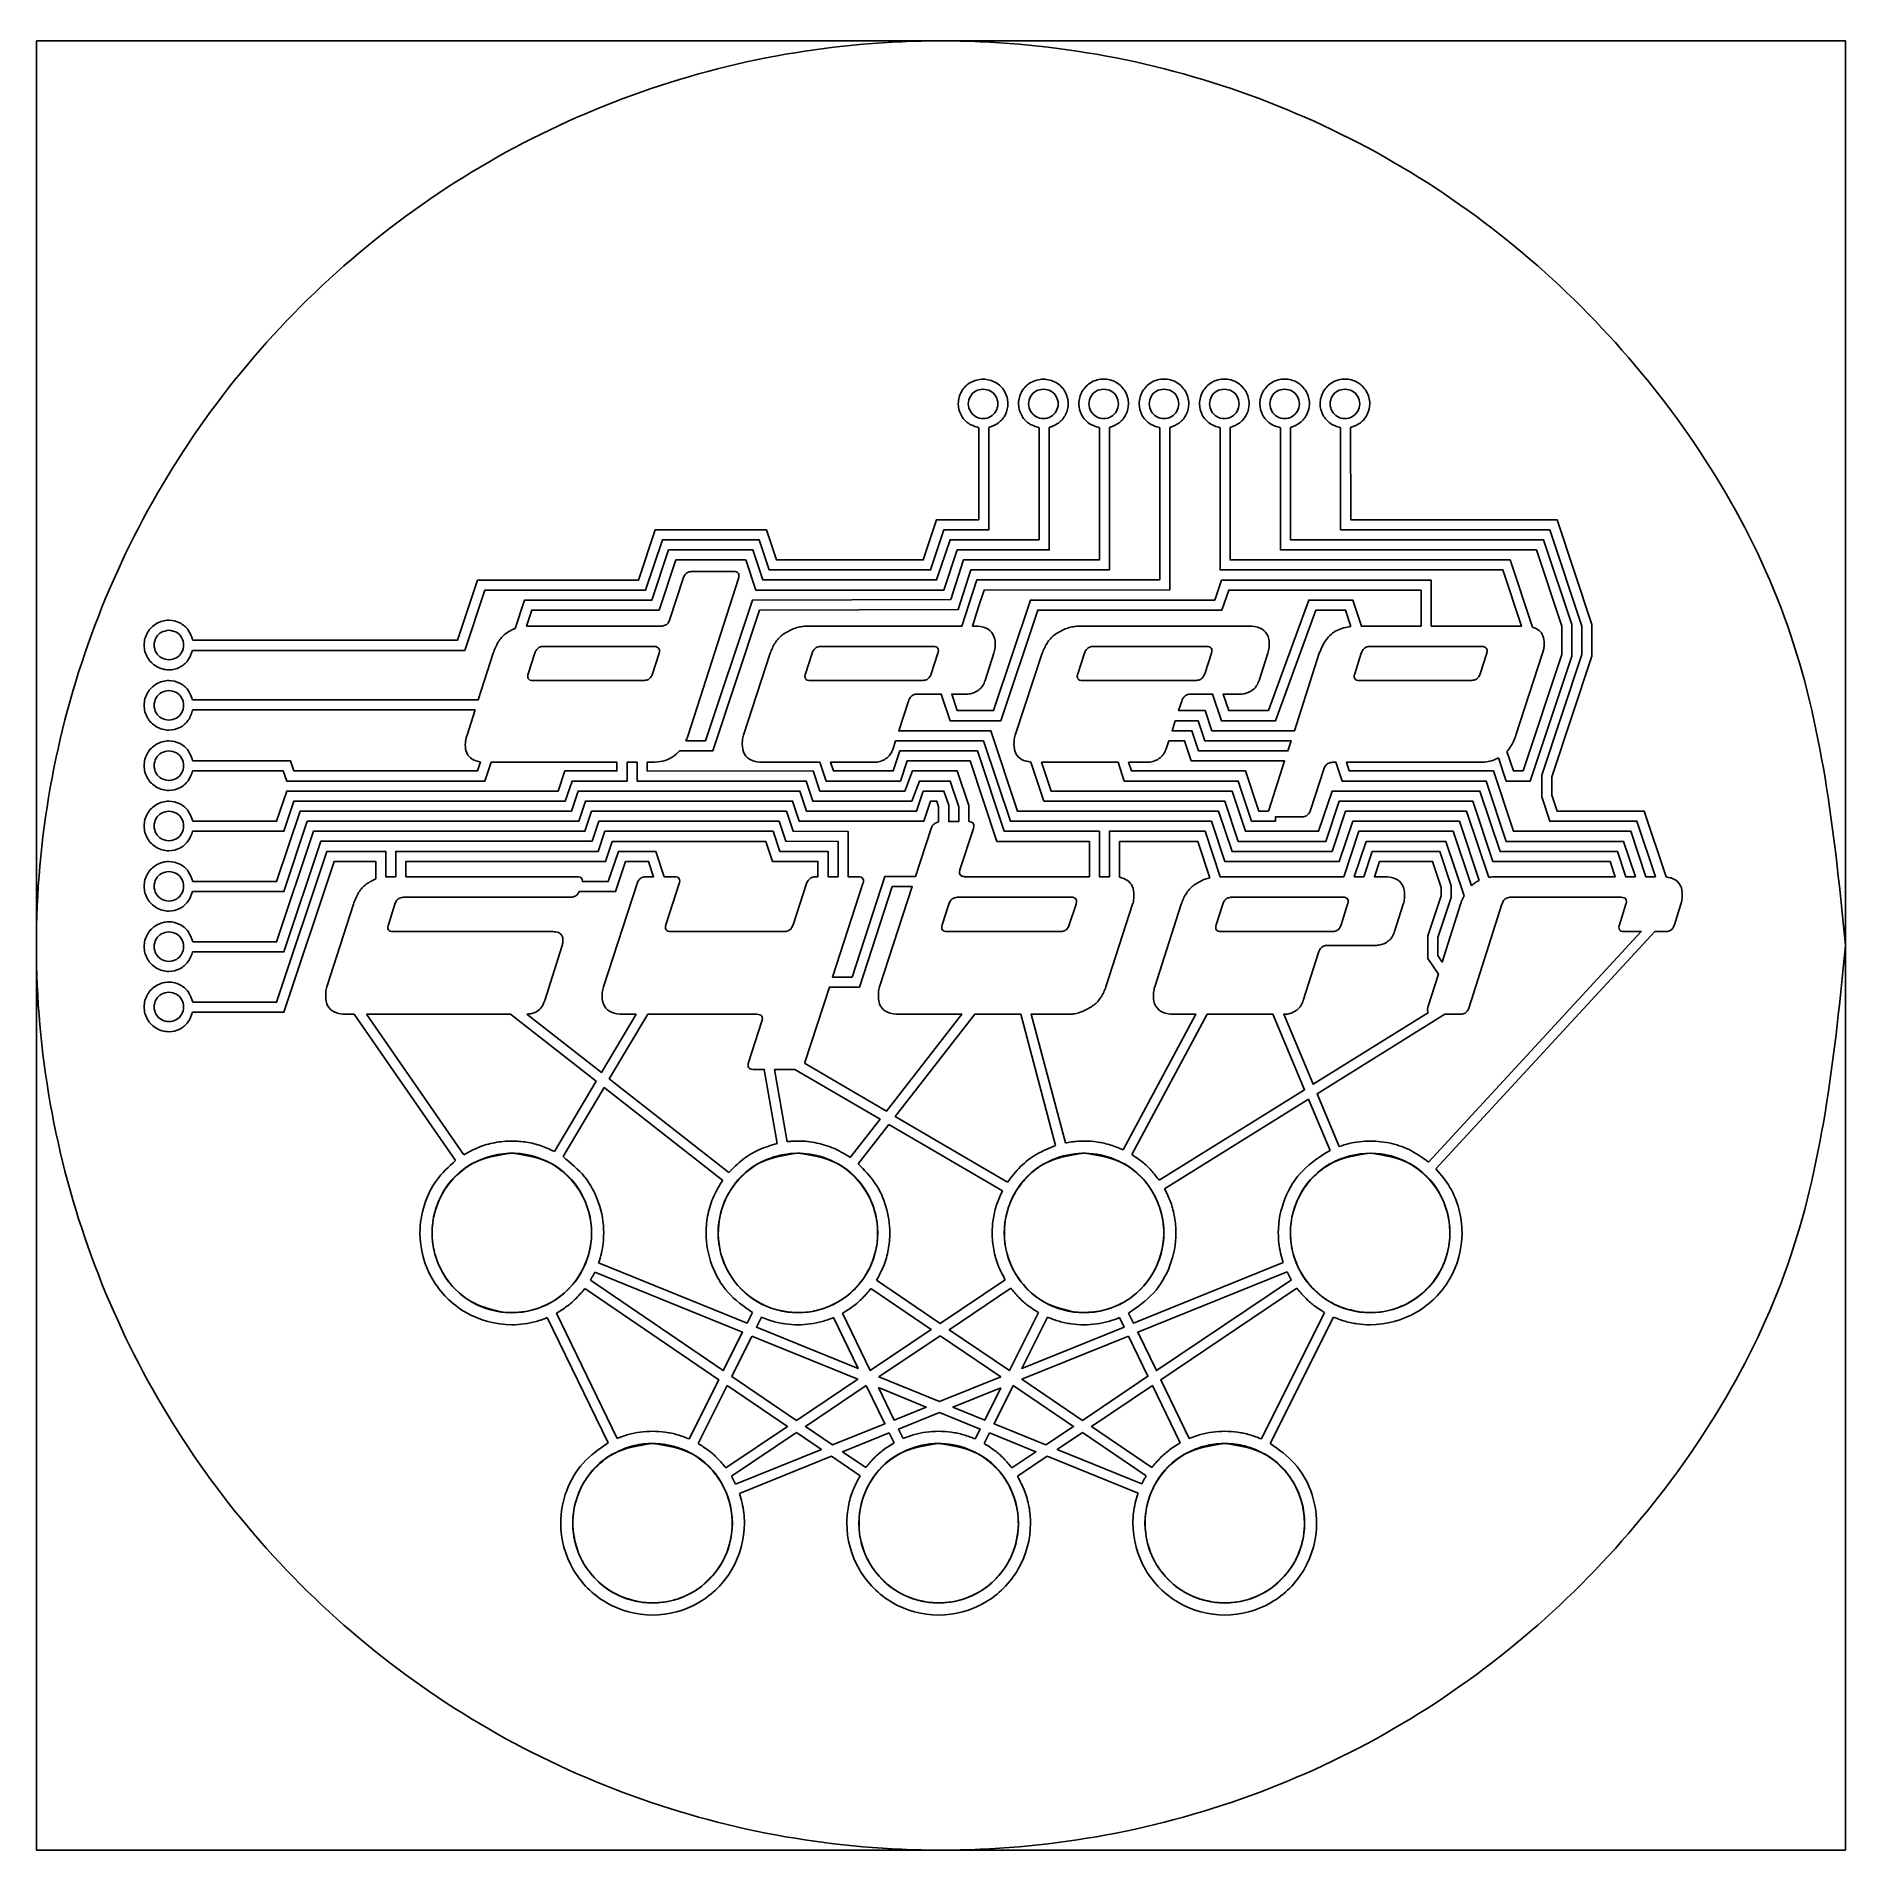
# Model space of a CAD drawing. Extents: x 0 to 288, y 18 to 308.
import ezdxf

# ---------------------------------------------------------------- set-up
doc = ezdxf.new("R2010")
doc.units = 0
for name, color, linetype in [('backBlack', 7, 'CONTINUOUS'), ('backBlackCirc', 7, 'CONTINUOUS'), ('gridBlack_handfixed', 7, 'CONTINUOUS'), ('topBlack_handfixed', 7, 'CONTINUOUS')]:
    doc.layers.add(name, color=color, linetype=linetype)

msp = doc.modelspace()

# ---------------------------------------------------------------- linework, layer by layer
at = {"layer": 'backBlack', "color": 7}
msp.add_lwpolyline([(0, 307.199878), (287.999879, 307.199878), (287.999879, 19.199999), (0, 19.199999)], close=True, dxfattribs=at)
at = {"layer": 'backBlackCirc', "color": 7}
msp.add_lwpolyline([(287.999895, 163.199942)], close=True, dxfattribs=at)
msp.add_open_spline([(287.999895, 163.199942), (286.279389, 146.36424), (282.863002, 112.933782), (256.357409, 68.754915), (217.548734, 35.909087), (169.4915, 18.488754), (118.497356, 18.488754), (70.507429, 35.909087), (31.430011, 68.754915), (5.922954, 112.933782), (-2.982833, 163.199942), (5.922954, 213.466103), (31.430011, 257.64497), (70.507429, 290.490798), (118.497356, 307.91113), (169.4915, 307.91113), (217.548734, 290.490798), (256.357409, 257.64497), (282.863002, 213.466103), (286.279389, 180.035644), (287.999895, 163.199942)], degree=3, knots=[0, 0, 0, 0, 50.250816, 99.782463, 150.033279, 200.284094, 249.815742, 300.066558, 350.317373, 399.849021, 450.099837, 500.350652, 549.8823, 600.133115, 650.383931, 699.915579, 750.166394, 800.41721, 849.948858, 900.199673, 900.199673, 900.199673, 900.199673], dxfattribs=at)
at = {"layer": 'gridBlack_handfixed', "color": 7}
for points in [[(74.354864, 104.819527)], [(119.896959, 104.824311)], [(165.439055, 104.824311)], [(210.815423, 104.852975)], [(96.546824, 58.646247)], [(142.088911, 58.646247)], [(187.631007, 58.646247)]]:
    msp.add_lwpolyline(points, close=True, dxfattribs=at)
for points, knots in [([(74.354864, 104.819527), (72.718253, 105.191677), (69.483015, 105.92734), (65.605135, 109.239393), (63.602573, 112.964071), (62.959247, 116.310202), (62.996709, 118.943405), (63.617515, 121.734941), (64.966591, 124.523398), (67.153603, 127.036872), (70.97743, 129.648114), (77.047796, 130.768997), (83.970056, 127.954653), (88.059626, 122.237032), (88.718601, 115.836557), (86.66468, 110.252781), (83.420122, 107.134054), (80.781492, 105.794002), (79.343679, 105.276949), (77.979086, 104.932196), (76.664409, 104.808583), (75.501465, 104.756353), (74.711675, 104.799868), (74.354864, 104.819527)], [0, 0, 0, 0, 4.972193, 9.828983, 14.758016, 17.37349, 19.979653, 22.603355, 25.895789, 29.162933, 32.48338, 39.660259, 46.615306, 53.798731, 59.59756, 65.254676, 71.081527, 72.567129, 74.118457, 75.657023, 76.773821, 78.074004, 79.14547, 79.14547, 79.14547, 79.14547]), ([(210.815423, 104.852975), (209.752768, 105.060173), (207.650523, 105.470074), (204.814748, 107.051761), (201.9747, 109.688102), (199.801067, 113.776112), (199.368152, 119.040603), (200.761771, 123.195869), (202.772627, 125.930584), (204.595709, 127.621303), (207.887987, 129.65717), (213.219303, 130.698797), (219.684601, 128.494157), (223.465979, 124.207208), (224.89096, 119.997225), (225.116073, 116.674116), (224.465693, 113.190505), (222.726319, 109.853642), (219.931, 107.054677), (217.016802, 105.537746), (214.533588, 104.916428), (212.667035, 104.706299), (211.43025, 104.804271), (210.815423, 104.852975)], [0, 0, 0, 0, 3.231063, 6.391999, 9.586855, 14.767727, 19.859761, 25.034544, 27.5101, 29.990943, 32.443318, 39.070651, 45.471121, 52.102263, 55.375538, 58.677173, 61.983481, 65.889922, 69.774273, 73.680546, 75.568745, 77.436902, 79.283643, 79.283643, 79.283643, 79.283643]), ([(119.896959, 104.824311), (119.109404, 104.953738), (117.524541, 105.214195), (115.293198, 106.16012), (112.13652, 108.186582), (108.982413, 112.410551), (108.091708, 118.933877), (109.756119, 123.460053), (111.593499, 125.712387), (112.363324, 126.531916), (113.959866, 128.024049), (116.81637, 129.587208), (121.043076, 130.373414), (125.428785, 129.710579), (129.419728, 127.510656), (132.435855, 123.955402), (133.654951, 120.684614), (133.884003, 118.400932), (133.917291, 117.293167), (133.849144, 115.547638), (133.320897, 113.27233), (132.048952, 110.595543), (130.600493, 108.850206), (129.485352, 107.797812), (128.834632, 107.269949), (127.606242, 106.4226), (125.621738, 105.43733), (122.796021, 104.727293), (120.862428, 104.792001), (119.896959, 104.824311)], [0, 0, 0, 0, 2.387437, 4.804442, 7.204617, 13.607028, 19.839751, 26.264648, 27.324878, 28.555942, 29.634817, 33.874891, 38.092417, 42.331769, 46.92763, 51.447462, 56.060066, 57.114303, 58.327694, 59.382092, 62.349266, 65.256956, 68.200157, 69.087688, 69.856202, 70.711058, 73.561172, 76.455547, 79.341981, 79.341981, 79.341981, 79.341981]), ([(165.439055, 104.824311), (163.848925, 105.175296), (160.688601, 105.872865), (156.867712, 109.06462), (154.635318, 112.967395), (153.936498, 116.974926), (154.295748, 120.574125), (155.379343, 123.297615), (156.635909, 125.117429), (157.623965, 126.279235), (159.519058, 128.063705), (162.829848, 129.821346), (167.633698, 130.406308), (172.787665, 129.081), (177.324454, 125.374669), (179.795325, 119.564509), (179.380417, 114.524229), (177.875246, 111.164991), (176.478483, 109.168811), (174.542067, 107.254948), (171.938638, 105.718638), (168.750934, 104.745369), (166.542597, 104.798007), (165.439055, 104.824311)], [0, 0, 0, 0, 4.824977, 9.589461, 14.426421, 18.030807, 21.620866, 25.154637, 26.680103, 28.24264, 29.721214, 34.475551, 39.178581, 43.931944, 50.077504, 56.039123, 62.192968, 64.598524, 67.031887, 69.459877, 72.711785, 76.009156, 79.302781, 79.302781, 79.302781, 79.302781]), ([(96.546824, 58.646247), (95.321993, 58.90374), (92.893073, 59.414366), (89.721439, 61.486235), (87.955858, 63.464779), (87.142496, 64.804171), (86.910287, 65.224966), (85.658324, 67.657968), (84.795149, 72.778385), (87.663098, 79.660796), (92.229551, 82.805212), (95.513279, 83.702626), (97.026194, 83.920944), (99.117492, 83.951781), (101.757457, 83.541715), (104.722412, 82.23375), (106.758718, 80.586035), (108.079675, 79.107755), (108.868189, 77.998231), (110.038539, 75.863109), (111.009105, 72.395728), (110.54794, 67.729222), (109.041413, 64.516454), (107.476622, 62.713812), (106.614023, 61.852783), (105.480242, 60.862104), (104.00944, 59.969758), (102.179659, 59.181492), (100.506311, 58.740508), (99.008196, 58.590482), (97.77186, 58.550206), (96.937563, 58.615614), (96.546824, 58.646247)], [0, 0, 0, 0, 3.726183, 7.389264, 11.142298, 11.571747, 12.08932, 12.583574, 19.783604, 26.714884, 33.888203, 35.428056, 36.920489, 38.458826, 41.692254, 44.848218, 48.068783, 49.463454, 50.789181, 52.141469, 56.760984, 61.315005, 65.958824, 67.104388, 68.467702, 69.613258, 71.613581, 73.595854, 75.577997, 76.773484, 78.107395, 79.282465, 79.282465, 79.282465, 79.282465]), ([(142.088911, 58.646247), (141.305965, 58.787692), (139.747595, 59.069223), (137.565969, 60.02469), (135.932398, 61.079567), (134.787855, 62.140012), (134.009697, 62.965389), (132.356119, 64.991201), (130.776206, 68.844384), (130.940874, 74.471353), (133.38339, 79.356926), (137.419233, 82.676538), (142.213699, 84.177711), (146.299137, 83.830636), (149.197216, 82.72533), (151.076367, 81.600129), (152.526748, 80.331919), (153.621956, 79.107805), (154.410208, 77.998211), (155.609779, 75.810457), (156.586769, 72.215376), (156.018834, 67.378247), (154.347286, 64.151339), (152.746283, 62.41812), (151.946255, 61.658372), (150.869199, 60.762462), (149.457875, 59.92), (147.67178, 59.166011), (146.032932, 58.740096), (144.551012, 58.590353), (143.314622, 58.550083), (142.48004, 58.615561), (142.088911, 58.646247)], [0, 0, 0, 0, 2.379509, 4.736157, 7.091563, 8.175624, 9.409916, 10.492196, 16.015232, 21.422352, 26.929653, 31.856902, 36.710124, 41.645436, 43.82153, 45.979172, 48.179451, 49.574123, 50.899851, 52.252137, 57.051874, 61.773348, 66.57287, 67.630198, 68.846621, 69.880653, 71.827696, 73.749243, 75.684169, 76.878859, 78.212464, 79.388714, 79.388714, 79.388714, 79.388714]), ([(187.631007, 58.646247), (186.848061, 58.787692), (185.28969, 59.069223), (183.108058, 60.024688), (181.474504, 61.079568), (180.329931, 62.140013), (179.551875, 62.965385), (178.186946, 64.636796), (176.815299, 67.509783), (176.26925, 71.679606), (177.014826, 75.487945), (178.66704, 78.60472), (180.812981, 80.962568), (183.434038, 82.706882), (186.348351, 83.73126), (189.363737, 84.047902), (191.974959, 83.707391), (194.087107, 82.989764), (195.717783, 82.162033), (196.967348, 81.309123), (197.870812, 80.480847), (198.509478, 79.83818), (199.58752, 78.64042), (200.770043, 76.656942), (201.715651, 73.792611), (201.948175, 70.94189), (201.597679, 68.30702), (200.792063, 65.960204), (199.78168, 64.138766), (198.628319, 62.798337), (197.674832, 61.836764), (196.479058, 60.790549), (194.99328, 59.920578), (193.208039, 59.162643), (191.572313, 58.740057), (190.093132, 58.5903), (188.856711, 58.550095), (188.022134, 58.615565), (187.631007, 58.646247)], [0, 0, 0, 0, 2.379511, 4.736161, 7.091564, 8.175624, 9.409916, 10.492196, 14.643638, 18.744763, 22.922952, 26.059777, 29.221948, 32.38969, 35.406419, 38.400508, 41.407259, 43.225008, 45.06998, 46.879356, 47.741503, 48.743615, 49.597045, 52.572019, 55.583905, 58.578759, 61.069043, 63.505573, 65.987593, 67.258944, 68.799279, 70.049524, 72.014061, 73.930908, 75.85802, 77.052704, 78.386307, 79.562557, 79.562557, 79.562557, 79.562557])]:
    msp.add_open_spline(points, degree=3, knots=knots, dxfattribs=at)
at = {"layer": 'topBlack_handfixed', "color": 7}
for points in [[(150.698731, 253.369799)], [(150.698731, 251.77019)], [(160.297853, 251.77019)], [(169.898438, 251.77019)], [(179.497561, 251.77019)], [(189.098146, 251.77019)], [(198.698731, 251.77019)], [(208.297854, 251.77019)], [(21.098144, 213.369312)], [(80.756835, 210.813162)], [(124.949708, 210.813162)], [(168.319336, 210.813162)], [(212.337894, 210.813162)], [(21.098144, 203.770189)], [(181.294921, 198.980149), (184.910161, 198.980149), (185.976564, 195.779464), (199.732914, 195.779464), (199.217289, 194.179857), (184.996584, 194.179857), (183.928711, 197.380542), (180.773439, 197.380542)], [(21.098144, 194.171067)], [(21.098144, 184.570482)], [(21.098144, 174.969897)], [(146.746583, 170.884444)], [(190.316896, 170.884444)], [(234.716311, 170.884444)], [(21.098144, 165.370774)], [(21.098144, 155.770189)], [(75.684083, 130.154464)], [(121.227541, 130.154464)], [(166.770998, 130.154464)], [(212.315919, 130.154464)], [(88.889648, 111.212546)], [(87.291503, 108.590464)], [(132.834961, 108.590464)], [(113.895998, 101.028994), (130.735838, 94.174991), (120.982913, 87.613954), (110.683591, 94.617371)], [(143.872561, 101.084644), (153.512693, 94.528001), (143.777341, 90.590501), (134.119628, 94.523606)], [(173.844729, 101.027494), (176.948731, 94.624661), (166.526371, 87.613916), (156.887693, 94.169089)], [(132.111331, 93.169999), (135.068851, 87.068929), (126.738286, 83.698324), (122.409668, 86.644121)], [(134.058106, 92.821369), (141.650393, 89.730551), (136.554203, 87.669514)], [(153.536131, 92.812594), (150.958006, 87.666596), (145.902833, 89.724701)], [(155.506351, 93.172999), (165.096683, 86.651516), (160.708006, 83.698391), (152.444828, 87.061669)], [(98.084476, 83.948764)], [(143.627933, 83.948764)], [(189.171391, 83.948764)]]:
    msp.add_lwpolyline(points, close=True, dxfattribs=at)
for points in [[(160.298018, 253.369799), (160.297853, 253.369799)], [(24.873047, 210.180342), (68.197266, 210.180342), (71.39502, 219.773607), (96.988771, 219.773607), (99.662108, 227.780442), (115.045898, 227.780442), (116.661623, 222.98015), (142.330081, 222.98015), (144.462893, 229.38005), (151.620121, 229.38005), (151.620121, 245.664721)], [(150.020506, 245.614916), (150.020506, 230.979665), (143.308591, 230.979665), (141.175786, 224.579757), (117.811523, 224.579757), (116.197268, 229.38005), (98.509276, 229.38005), (95.837401, 221.373215), (70.242188, 221.373215), (67.042969, 211.779957), (24.890625, 211.779957)], [(159.619628, 245.614916), (159.619628, 227.780442), (145.444336, 227.780442), (143.308591, 221.380542), (115.662601, 221.380542), (114.061523, 226.174977), (100.643558, 226.179477), (97.976078, 218.181425), (77.70996, 218.179925), (76.208498, 213.671135)], [(78.007493, 214.007825), (78.86442, 216.580092), (99.129076, 216.581592), (101.796556, 224.579637), (112.908856, 224.575137), (114.509933, 219.77924), (144.463058, 219.77924), (146.598796, 226.179147), (161.220871, 226.179147), (161.220871, 245.664721)], [(102.395671, 194.179849), (107.663251, 194.179849), (115.131023, 216.581705), (146.720378, 216.681312), (148.737473, 222.980142), (170.819994, 222.986142), (170.819994, 245.664721)], [(169.220378, 245.614916), (169.220378, 224.585622), (147.569993, 224.579622), (145.551436, 218.277867), (113.976728, 218.17826), (106.510418, 195.779329), (103.396163, 195.779329)], [(178.819231, 245.614916), (178.819231, 221.389332), (149.708393, 221.380557), (148.458878, 217.618835), (147.316306, 214.040225), (122.649901, 214.040225)], [(188.419921, 245.614916), (188.419921, 222.98015), (233.443359, 222.98015), (236.424316, 214.04021), (222.024901, 214.04021), (222.020401, 221.373215), (188.651266, 221.371715), (187.577536, 218.181282), (158.244038, 218.178282), (152.375873, 200.579644), (146.597063, 200.579644), (145.716691, 203.219299), (148.099996, 203.219299)], [(149.386126, 214.040097), (148.996478, 214.040097), (149.980853, 217.123595), (150.864151, 219.779352), (180.420309, 219.789627), (180.420309, 245.664721)], [(238.170601, 213.858717), (234.596379, 224.579907), (190.019536, 224.579907), (190.019536, 245.664721)], [(198.028194, 245.612001), (198.020694, 226.173522), (238.777044, 226.179522), (242.820016, 214.050612), (242.820016, 209.511065), (236.644231, 190.980792), (235.126651, 190.980792), (234.076359, 194.084794)], [(232.737489, 193.048999), (233.979676, 189.379564), (237.797056, 189.379564), (244.419616, 209.25017), (244.419616, 214.311207), (239.929869, 227.781912), (199.620301, 227.773137), (199.627801, 245.666201)], [(207.610846, 245.617846), (207.618346, 229.38005), (240.911311, 229.38005), (246.020686, 214.050462), (246.020686, 209.510915), (239.620786, 190.311207), (239.620786, 186.849777), (240.911311, 182.979664), (254.776059, 182.979664), (257.724789, 174.142257), (256.213074, 174.142257), (253.796079, 181.380049), (235.129576, 181.380049), (231.928891, 190.979172), (208.996764, 190.979172), (208.536804, 192.360522), (229.696471, 192.360522)], [(259.423832, 174.104172), (255.930174, 184.579272), (242.063964, 184.579272), (241.220214, 187.110522), (241.220214, 190.050462), (247.620121, 209.25017), (247.620121, 214.311207), (242.063964, 230.979665), (209.219236, 230.979665), (209.210461, 245.663256)], [(102.940598, 221.633825), (100.860518, 215.141637)], [(103.749188, 196.688997), (111.758956, 221.633825)], [(110.988451, 222.735387), (104.403976, 222.735387)], [(140.305666, 203.219509), (144.030766, 203.219509), (145.442873, 198.980247), (153.528811, 198.980247), (159.396976, 216.578885), (188.727541, 216.581885), (189.801271, 219.772317), (220.420899, 219.773607)], [(220.420899, 219.773607), (220.425399, 214.04021), (210.909774, 214.04021), (209.529894, 218.179857), (202.526476, 218.179857), (196.126569, 200.579757), (189.796981, 200.579757), (188.916609, 203.219412), (191.677839, 203.219412)], [(183.812986, 203.219412), (187.231936, 203.219412), (188.644044, 198.980149), (197.247069, 198.980149), (203.646976, 216.58025)], [(203.646976, 216.58025), (208.376956, 216.58025), (209.241211, 213.987477)], [(99.435226, 214.040075), (78.523118, 214.040075)], [(192.975691, 214.04021), (165.999128, 214.04021)], [(72.70752, 209.71166), (70.341797, 202.305409), (24.865723, 202.305409)], [(78.291503, 206.446459), (79.331543, 209.711592)], [(80.756835, 210.813162), (98.356936, 210.813162)], [(99.127441, 209.711592), (98.087401, 206.446459)], [(116.803711, 209.711607), (112.555666, 196.689147)], [(122.415526, 206.446459), (123.468751, 209.711592)], [(124.949708, 210.813162), (142.760746, 210.813162)], [(143.500486, 209.711592), (142.448731, 206.446459)], [(151.022356, 205.382869), (152.425681, 209.71148)], [(160.100206, 209.711592), (155.812606, 196.689132)], [(165.761716, 206.446459), (166.823731, 209.711592)], [(168.319336, 210.813162), (186.290041, 210.813162)], [(204.222661, 209.711592), (200.248539, 197.380542), (187.129396, 197.380542), (186.064456, 200.579757), (181.816411, 200.579757), (182.318851, 202.117842)], [(187.038579, 209.711592), (185.976564, 206.446459)], [(194.628039, 205.382982), (196.043071, 209.711592)], [(209.852049, 206.446459), (210.900879, 209.711592)], [(212.337894, 210.813162), (230.124024, 210.813162)], [(230.862309, 209.711592), (229.813479, 206.446459)], [(235.522164, 196.689282), (239.754099, 209.711742)], [(96.624023, 205.382982), (79.023923, 205.382982)], [(141.007328, 205.382982), (123.194828, 205.382982)], [(184.520506, 205.382982), (166.548338, 205.382982)], [(228.336916, 205.382982), (210.590334, 205.382982)], [(24.89795, 200.704339), (69.830567, 200.704339), (68.548829, 196.689199)], [(231.178711, 174.035397), (227.664549, 184.576407), (208.376956, 184.579407), (206.244144, 178.180969), (190.330081, 178.177969), (188.197269, 184.579339), (156.196291, 184.579339), (151.929203, 197.382072), (137.286623, 197.361597), (138.824708, 202.117939)], [(228.421876, 172.705249), (225.528811, 181.380049), (210.511231, 181.380049), (208.098631, 174.142257), (188.437501, 174.142257), (186.067381, 181.380049), (170.819829, 181.380049), (170.819829, 174.142257), (169.224608, 174.142257), (169.221608, 181.380049), (154.063403, 181.380049), (149.796316, 194.179857), (137.443283, 194.179857), (136.376881, 190.979172), (126.867113, 190.979172), (126.418868, 192.360522), (133.445723, 192.360522)], [(136.368091, 194.524092), (136.767991, 195.758959), (150.776371, 195.779464)], [(150.776371, 195.779464), (155.043458, 182.979664), (187.042966, 182.979664), (189.175786, 176.578294), (207.396976, 176.581294), (209.529789, 182.979732), (226.510254, 182.976732), (229.652341, 173.554857)], [(179.841781, 194.524092), (180.251956, 195.779464)], [(180.251956, 195.779464), (182.775879, 195.779464), (183.843751, 192.580249), (198.701664, 192.580249), (196.183591, 184.766772)], [(24.874512, 181.383162), (39.396973, 181.380162), (40.996582, 186.180454), (62.02002, 186.180454), (84.19629, 186.180454), (85.264163, 189.379677), (94.019536, 189.379677), (94.019536, 192.360634), (95.627933, 192.360634), (95.651333, 189.348912), (122.510708, 189.379662), (123.575648, 186.180439), (139.375448, 186.180439), (140.575156, 189.379662), (145.442836, 189.379662), (146.821253, 185.250267), (146.819753, 182.919702), (145.227466, 182.919702), (145.227466, 185.512377), (144.462818, 187.781419), (141.175711, 187.781419), (140.110763, 184.580734), (122.597093, 184.580734), (121.529221, 187.779957), (86.244068, 187.779957), (85.176196, 184.579272), (74.419922, 184.579272), (41.976563, 184.579272), (38.244141, 173.380542), (24.89209, 173.377542)], [(24.877442, 190.996834), (39.310547, 190.982209), (39.84375, 189.379669), (62.419922, 189.379669), (71.396484, 189.379669), (72.391113, 192.360627), (92.419921, 192.360627), (92.419921, 190.979277), (84.11133, 190.979277), (83.043458, 187.780062), (62.02002, 187.780062), (39.84375, 187.780062), (38.244141, 182.979769), (24.890625, 182.982769)], [(70.722657, 192.416254), (70.243653, 190.979239), (62.419922, 190.979239), (40.998047, 190.979239), (40.464844, 192.580317), (24.88916, 192.596442)], [(148.419511, 182.916687), (148.422511, 185.509459), (146.597318, 190.979187), (139.466461, 190.979187), (138.266753, 187.779972), (124.731593, 187.779972), (123.663728, 190.982119), (97.239406, 190.949869), (97.227706, 192.360514), (97.971848, 192.360514)], [(115.634768, 192.360537), (124.735838, 192.360537), (125.704103, 189.379579), (137.529788, 189.379579), (138.596191, 192.580264), (148.643558, 192.580264), (152.910646, 179.780457), (167.623538, 179.780457), (167.626538, 174.142272), (147.810136, 174.142272)], [(158.304308, 192.397144), (160.377061, 186.180342), (189.171496, 186.180342), (191.310166, 179.780442), (205.264269, 179.780442), (207.397081, 186.180342), (228.643171, 186.183342), (231.843856, 176.579824), (250.510359, 176.579824), (251.323351, 174.142324), (232.453126, 174.142324)], [(160.001956, 192.360522), (172.182129, 192.360522), (173.176756, 189.379564), (191.310061, 189.379564), (193.442874, 182.979664), (197.220706, 182.979664), (197.220706, 183.665209), (201.386716, 183.665209)], [(206.396484, 192.360522), (206.850586, 192.360522), (207.843751, 189.379564), (230.775879, 189.379564), (233.976564, 179.780442), (252.643066, 179.780442), (254.526856, 174.142257), (253.010746, 174.142257), (251.663086, 178.179372), (232.996584, 178.179372), (229.795899, 187.782882), (206.244144, 187.779882), (204.111331, 181.379974), (192.464356, 181.379974), (190.324216, 187.779882), (161.529788, 187.779882), (160.001956, 192.360522)], [(196.145491, 184.579272), (194.597154, 184.579272), (192.464341, 190.979172), (174.329574, 190.979172), (173.869614, 192.360522), (176.891589, 192.360522)], [(202.823731, 184.766772), (204.921391, 191.258959)], [(24.873047, 171.777934), (39.396973, 171.780934), (43.129395, 182.979664), (74.419922, 182.979664), (86.329103, 182.979664), (87.396976, 186.180342), (120.376463, 186.180342), (121.442873, 182.981127), (141.265141, 182.981127), (142.331543, 186.181812), (143.314456, 186.181812), (143.627933, 185.248707), (143.627933, 182.859544)], [(24.874512, 162.181834), (39.396973, 162.181834), (45.263672, 179.781934), (88.464841, 179.781934), (89.531251, 182.981127), (118.242188, 182.981127), (119.311523, 179.781912), (127.620121, 179.771637), (127.620121, 174.142242), (126.020506, 174.142242), (126.020506, 178.179357), (118.331543, 178.179357), (117.265141, 181.380034), (90.511231, 181.380034), (89.443358, 178.179357), (57.219727, 178.179357), (57.219727, 174.142242), (56.260254, 174.142242)], [(130.795898, 174.142257), (129.219728, 174.142257), (129.219728, 181.369797), (120.464356, 181.380072), (119.395021, 184.580757), (88.376956, 184.580757), (87.310546, 181.381542), (44.11084, 181.381542), (38.244141, 163.781442), (24.89209, 163.781442)], [(86.068336, 174.142219), (58.819336, 174.142219), (58.819336, 176.579719), (90.596191, 176.579719), (91.664063, 179.778979)], [(91.664063, 179.778979), (116.110838, 179.778979), (117.175786, 176.579757), (124.419436, 176.579757), (124.419436, 174.142257), (124.064941, 174.142257)], [(142.415041, 181.807789), (139.933591, 174.180342), (135.038086, 174.180342), (129.839356, 158.179857), (126.747068, 158.179857), (131.582521, 173.069997)], [(147.022051, 175.254094), (149.147536, 181.807804)], [(172.419436, 179.778979), (184.907229, 179.778979), (186.802734, 173.989917)], [(172.419436, 174.051439), (172.419436, 179.778979)], [(226.696291, 169.772629), (223.788579, 160.569019), (223.086916, 161.622237), (223.086916, 164.456712), (225.216796, 170.849292), (225.221296, 172.697922), (223.400499, 178.179372), (212.644149, 178.179372), (211.299421, 174.142257), (209.784774, 174.142257), (211.664064, 179.778979)], [(211.664064, 179.778979), (224.375979, 179.778979), (227.264649, 171.120289)], [(24.873047, 152.579727), (39.396973, 152.579727), (47.396484, 176.579727), (54.020508, 176.579727), (54.020508, 173.792134)], [(55.620117, 174.101217), (55.620117, 178.179342), (46.243653, 178.179342), (38.244141, 154.179342), (24.890625, 154.179342)], [(86.408206, 171.779464), (92.197268, 171.779464), (93.796876, 176.579757)], [(101.592773, 174.142257), (99.943358, 174.142257), (98.597168, 178.179372), (92.644043, 178.179372), (91.042966, 173.379079), (86.903318, 173.379079)], [(93.796876, 176.579757), (97.442873, 176.579757), (98.257328, 174.142257), (97.066411, 174.142257)], [(214.574641, 174.142257), (212.983824, 174.142257), (213.796876, 176.579757)], [(213.796876, 176.579757), (222.244629, 176.579757), (223.620121, 172.440109), (223.617121, 171.111499), (221.487241, 164.715987), (221.487241, 161.137377), (223.170346, 158.611984), (221.515074, 153.369312)], [(58.541016, 170.884444), (85.023923, 170.884444)], [(95.610353, 173.069997), (90.257813, 156.627124)], [(100.215818, 166.476732), (102.339841, 173.069997)], [(122.569336, 173.069997), (120.445313, 166.476732)], [(122.333461, 144.591964), (126.227011, 156.580249), (131.000941, 156.580249), (136.201171, 172.579272)], [(136.201171, 172.579272), (139.413578, 172.579272), (134.223631, 156.627124)], [(146.746583, 170.884444), (164.742188, 170.884444)], [(190.316896, 170.884444), (207.997561, 170.884444)], [(234.716311, 170.884444), (252.256351, 170.884444)], [(50.460938, 169.772599), (46.246582, 156.627094)], [(56.028809, 166.476732), (57.071778, 169.772629)], [(144.186038, 166.476732), (145.249516, 169.772629)], [(165.489256, 169.772629), (164.427248, 166.476732)], [(170.254396, 156.627124), (174.506836, 169.772629)], [(182.230959, 169.772629), (178.013671, 156.627124)], [(187.801756, 166.476732), (188.846191, 169.772629)], [(208.732914, 169.772629), (207.688479, 166.476732)], [(216.200619, 165.404464), (217.593684, 169.772629)], [(228.077641, 153.369312), (233.296876, 169.772629)], [(253.023924, 169.772629), (251.986816, 166.476732)], [(260.737794, 166.476732), (261.773439, 169.772629)], [(82.20264, 165.404464), (56.800782, 165.404464)], [(118.987793, 165.404464), (101.002441, 165.404464)], [(162.969728, 165.404464), (144.974123, 165.404464)], [(206.257329, 165.404464), (188.575194, 165.404464)], [(252.716311, 165.404464), (255.462894, 165.404464), (221.623539, 128.721852)], [(222.793944, 127.630542), (257.639649, 165.404464), (259.316897, 165.404464)], [(80.926755, 154.443042), (83.70996, 163.218919)], [(201.653251, 154.443042), (204.090751, 162.108567)], [(205.559994, 163.218919), (213.298764, 163.218919)], [(49.300782, 152.257467), (50.613282, 152.257467), (66.726563, 128.985492)], [(52.560059, 152.257497), (75.489255, 152.257497), (89.109376, 141.590502), (82.454588, 130.402024)], [(68.041992, 129.896652), (52.560059, 152.257497)], [(93.367673, 152.257497), (95.452148, 152.257497), (89.934083, 142.977709), (78.07764, 152.263354)], [(110.241211, 127.072437), (91.204103, 141.983082), (97.313963, 152.257497)], [(97.313963, 152.257497), (114.698731, 152.257497)], [(115.485353, 151.145674), (113.359861, 144.591964)], [(137.334961, 152.257497), (147.331058, 152.257497), (135.298831, 136.813647), (122.263186, 144.448414)], [(154.584961, 125.516772), (136.691896, 135.996267), (149.359861, 152.257497)], [(149.359861, 152.257497), (156.689941, 152.257497), (162.249023, 131.351247)], [(163.792966, 131.768727), (158.346683, 152.257497), (164.308591, 152.257497)], [(181.070799, 152.257497), (184.574709, 152.257497), (172.973146, 130.677417)], [(174.380859, 129.917164), (186.391111, 152.257497)], [(186.391111, 152.257497), (196.823731, 152.257497), (201.870121, 140.248707), (178.729981, 125.840502)], [(221.576596, 152.519704), (203.245539, 141.104172), (198.559501, 152.257497), (198.751396, 152.257497)], [(207.401371, 131.209152), (203.872561, 139.611499), (224.182621, 152.257497), (226.656736, 152.257497)], [(114.108398, 143.480149), (115.855958, 143.480149), (117.922853, 131.683767)], [(117.480466, 143.480149), (120.748538, 143.480149), (134.305666, 135.539232), (129.562501, 129.451339)], [(119.499023, 131.963547), (117.480466, 143.480149)], [(83.833005, 129.587569), (90.379396, 140.597337)], [(90.379396, 140.597337), (109.250978, 125.817064)], [(179.583984, 124.486984), (202.497069, 138.754564)], [(202.497069, 138.754564), (205.929204, 130.588062)], [(130.820798, 128.462569), (135.700193, 134.723314)], [(135.700193, 134.723314), (153.779296, 124.135422)], [(88.889648, 111.212546), (112.410646, 101.633936), (109.349123, 95.525539), (88.190918, 109.913231)], [(113.980958, 104.767256), (113.129881, 103.068041), (89.496091, 112.692064)], [(198.490726, 112.722829), (174.631351, 103.072436), (173.856444, 104.669111)], [(199.769536, 109.974776), (178.290526, 95.527024), (175.331544, 101.629564), (199.094236, 111.241871)], [(87.291503, 108.590464), (108.628418, 94.081189), (103.904296, 84.653449)], [(132.834961, 108.590464), (142.448731, 102.052864), (132.747068, 95.526986), (128.312986, 104.669074)], [(154.226078, 109.976246), (143.878418, 103.015309), (133.735838, 109.913254)], [(159.522953, 104.767204), (154.894043, 95.525509), (145.303711, 102.046991), (155.121091, 108.649039)], [(183.524416, 84.732566), (178.995121, 94.073876), (200.663086, 108.650539)], [(92.436038, 84.732551), (82.770998, 104.669074)], [(205.067874, 104.767234), (194.992674, 84.653464)], [(81.333983, 103.965956), (90.999023, 84.027971)], [(126.877441, 103.964524), (130.800293, 95.875661), (114.615233, 102.464524), (115.406251, 104.043626)], [(172.420899, 103.964524), (173.144536, 102.470381), (156.865726, 95.884444), (160.951171, 104.043626)], [(196.420899, 83.928364), (206.494629, 104.043626)], [(105.332521, 83.929834), (109.962893, 93.172999)], [(109.962893, 93.172999), (119.553226, 86.651516), (109.735838, 80.046536)], [(177.563964, 80.106521), (167.951663, 86.644121), (177.653319, 93.169999)], [(177.653319, 93.169999), (182.084476, 84.027911)], [(137.978026, 84.732514), (137.254396, 86.226656), (143.775878, 88.864841)], [(143.775878, 88.864841), (150.240233, 86.232514), (149.447753, 84.653411)], [(110.630858, 78.720799), (120.978518, 85.681736)], [(120.978518, 85.681736), (124.954103, 82.977634), (111.304688, 77.456636)], [(132.020506, 80.106476), (128.329103, 82.617221), (135.769043, 85.626011)], [(135.769043, 85.626011), (136.542481, 84.027866)], [(150.875978, 83.929759), (151.725586, 85.627511)], [(151.725586, 85.627511), (159.106936, 82.623116), (155.279296, 80.047924)], [(175.965819, 77.485931), (162.492188, 82.971776), (166.520506, 85.681736)], [(166.520506, 85.681736), (176.663086, 78.783784)], [(111.908206, 75.974261), (126.544921, 81.895159), (131.121091, 78.783829)], [(156.174316, 78.720844), (160.894043, 81.895159), (175.359376, 76.006489)]]:
    msp.add_lwpolyline(points, dxfattribs=at)
for points, knots in [([(150.698731, 253.369799), (150.00438, 253.260063), (148.634093, 253.0435), (147.127441, 251.475213), (146.580169, 249.502723), (147.052071, 247.607395), (148.281795, 246.168437), (149.436706, 245.80077), (150.020506, 245.614916)], [0, 0, 0, 0, 2.060239, 4.065843, 6.125814, 7.950424, 9.719483, 11.527844, 11.527844, 11.527844, 11.527844]), ([(151.620121, 245.664721), (152.164038, 245.8725), (153.242192, 246.284359), (154.369861, 247.687002), (154.808277, 249.528736), (154.269029, 251.475063), (152.763004, 253.04355), (151.392974, 253.260077), (150.698731, 253.369799)], [0, 0, 0, 0, 1.721438, 3.412236, 5.158349, 7.218221, 9.223328, 11.283198, 11.283198, 11.283198, 11.283198]), ([(160.297853, 253.369799), (159.603608, 253.260082), (158.233575, 253.043567), (156.727575, 251.474997), (156.180958, 249.502719), (156.652237, 247.607604), (157.881261, 246.168371), (159.035931, 245.800752), (159.619628, 245.614916)], [0, 0, 0, 0, 2.05987, 4.064977, 6.124849, 7.949368, 9.717964, 11.525973, 11.525973, 11.525973, 11.525973]), ([(161.220871, 245.664721), (161.76479, 245.8725), (162.842947, 246.284359), (163.970592, 247.687001), (164.409114, 249.528774), (163.869354, 251.475279), (162.362642, 253.043482), (160.992364, 253.260057), (160.298018, 253.369799)], [0, 0, 0, 0, 1.721438, 3.412236, 5.158349, 7.21832, 9.223925, 11.284161, 11.284161, 11.284161, 11.284161]), ([(170.819994, 245.664721), (171.363911, 245.872438), (172.442064, 246.284175), (173.569734, 247.687734), (174.008149, 249.525672), (173.468901, 251.488642), (171.962881, 252.994072), (169.898464, 253.560207), (167.833969, 252.994006), (166.327313, 251.488775), (165.780042, 249.49951), (166.251943, 247.60818), (167.481668, 246.168238), (168.636579, 245.800703), (169.220378, 245.614916)], [0, 0, 0, 0, 1.721438, 3.412236, 5.158349, 7.218221, 9.223328, 11.283198, 13.343437, 15.349041, 17.409011, 19.233622, 21.00268, 22.811041, 22.811041, 22.811041, 22.811041]), ([(180.420309, 245.664721), (180.964228, 245.872438), (182.042384, 246.284175), (183.17003, 247.687733), (183.608552, 249.525709), (183.068791, 251.488862), (181.562072, 252.993981), (179.497598, 253.560207), (177.43317, 252.994095), (175.927177, 251.488555), (175.380562, 249.499507), (175.851836, 247.608389), (177.080859, 246.16817), (178.235531, 245.800684), (178.819231, 245.614916)], [0, 0, 0, 0, 1.721438, 3.412236, 5.158349, 7.218321, 9.223927, 11.284159, 13.344033, 15.349139, 17.40901, 19.233529, 21.002122, 22.810137, 22.810137, 22.810137, 22.810137]), ([(190.019536, 245.664721), (190.563454, 245.872438), (191.641607, 246.284175), (192.769276, 247.687734), (193.207692, 249.525672), (192.668445, 251.488643), (191.162419, 252.994068), (189.098147, 253.560189), (187.033865, 252.994091), (185.527866, 251.488556), (184.981252, 249.499506), (185.452528, 247.608389), (186.681551, 246.168171), (187.836223, 245.800685), (188.419921, 245.614916)], [0, 0, 0, 0, 1.721438, 3.412236, 5.158349, 7.218221, 9.223328, 11.283198, 13.343071, 15.348177, 17.408048, 19.232567, 21.001162, 22.809174, 22.809174, 22.809174, 22.809174]), ([(199.627801, 245.666201), (200.17048, 245.874592), (201.246283, 246.287706), (202.370897, 247.690144), (202.808437, 249.526482), (202.26938, 251.488662), (200.763368, 252.994085), (198.698949, 253.560222), (196.634461, 252.99402), (195.127786, 251.488793), (194.580317, 249.498545), (195.053211, 247.605347), (196.28567, 246.16342), (197.443126, 245.797145), (198.028194, 245.612001)], [0, 0, 0, 0, 1.718827, 3.40739, 5.151105, 7.210978, 9.216086, 11.275953, 13.336192, 15.341795, 17.401766, 19.229247, 21.001198, 22.812396, 22.812396, 22.812396, 22.812396]), ([(209.210461, 245.663256), (209.755956, 245.87016), (210.837126, 246.280242), (211.969239, 247.684732), (212.409313, 249.524756), (211.869174, 251.488856), (210.362486, 252.993985), (208.298004, 253.560206), (206.233573, 252.994095), (204.727604, 251.488555), (204.181203, 249.50064), (204.651385, 247.611693), (205.877021, 246.173627), (207.028679, 245.804461), (207.610846, 245.617846)], [0, 0, 0, 0, 1.724881, 3.41871, 5.167706, 7.227677, 9.233283, 11.293518, 13.353388, 15.358495, 17.418367, 19.239542, 21.004897, 22.809548, 22.809548, 22.809548, 22.809548]), ([(150.698731, 251.77019), (151.113872, 251.706867), (151.929716, 251.582425), (152.829362, 250.64673), (153.155351, 249.425625), (152.829361, 248.191979), (151.92972, 247.293036), (150.698588, 246.966795), (149.467394, 247.293126), (148.567079, 248.191756), (148.240442, 249.425626), (148.56708, 250.646949), (149.46739, 251.582357), (150.283486, 251.706847), (150.698731, 251.77019)], [0, 0, 0, 0, 1.230449, 2.418108, 3.648559, 4.87901, 6.066668, 7.297118, 8.527937, 9.716092, 10.94664, 12.177189, 13.365344, 14.596163, 14.596163, 14.596163, 14.596163]), ([(160.297853, 251.77019), (160.712994, 251.706867), (161.528837, 251.582425), (162.42848, 250.646729), (162.754474, 249.425626), (162.428484, 248.191977), (161.528838, 247.29304), (160.297853, 246.966813), (159.066869, 247.293041), (158.167222, 248.191978), (157.841234, 249.425625), (158.167222, 250.64673), (159.066869, 251.582425), (159.882713, 251.706867), (160.297853, 251.77019)], [0, 0, 0, 0, 1.230448, 2.418105, 3.648557, 4.879008, 6.066666, 7.297116, 8.527565, 9.715224, 10.945674, 12.176125, 13.363784, 14.594233, 14.594233, 14.594233, 14.594233]), ([(169.898438, 251.77019), (170.313579, 251.706867), (171.129423, 251.582425), (172.02907, 250.64673), (172.355058, 249.425625), (172.02907, 248.191977), (171.129423, 247.29304), (169.898437, 246.966813), (168.667451, 247.293039), (167.767805, 248.191978), (167.44182, 249.425625), (167.767805, 250.646729), (168.667452, 251.582426), (169.483297, 251.706868), (169.898438, 251.77019)], [0, 0, 0, 0, 1.230449, 2.418108, 3.648559, 4.87901, 6.066668, 7.297118, 8.52757, 9.715228, 10.945678, 12.176129, 13.363786, 14.594238, 14.594238, 14.594238, 14.594238]), ([(179.497561, 251.77019), (179.912803, 251.706846), (180.728898, 251.582355), (181.629208, 250.646949), (181.955852, 249.425626), (181.629209, 248.191755), (180.728893, 247.293128), (179.4977, 246.966795), (178.266569, 247.293036), (177.366929, 248.191979), (177.040942, 249.425625), (177.366928, 250.646729), (178.266574, 251.582426), (179.082419, 251.706868), (179.497561, 251.77019)], [0, 0, 0, 0, 1.230812, 2.41897, 3.64952, 4.880069, 6.068227, 7.299039, 8.529492, 9.717149, 10.9476, 12.17805, 13.365707, 14.59616, 14.59616, 14.59616, 14.59616]), ([(189.098146, 251.77019), (189.513287, 251.706867), (190.329131, 251.582425), (191.228778, 250.64673), (191.554766, 249.425625), (191.228777, 248.191977), (190.329131, 247.29304), (189.098145, 246.966813), (187.867159, 247.293039), (186.967513, 248.191978), (186.641527, 249.425625), (186.967513, 250.646729), (187.867159, 251.582426), (188.683004, 251.706868), (189.098146, 251.77019)], [0, 0, 0, 0, 1.230449, 2.418108, 3.648559, 4.87901, 6.066668, 7.297118, 8.52757, 9.715228, 10.945678, 12.176129, 13.363786, 14.594238, 14.594238, 14.594238, 14.594238]), ([(198.698731, 251.77019), (199.113871, 251.706867), (199.929714, 251.582424), (200.82936, 250.64673), (201.155352, 249.425625), (200.829359, 248.191978), (199.929718, 247.293038), (198.698588, 246.966795), (197.467394, 247.293126), (196.567079, 248.191756), (196.240442, 249.425626), (196.56708, 250.646949), (197.46739, 251.582357), (198.283486, 251.706847), (198.698731, 251.77019)], [0, 0, 0, 0, 1.230446, 2.418106, 3.648557, 4.879009, 6.066668, 7.297114, 8.527933, 9.716089, 10.946637, 12.177186, 13.365341, 14.59616, 14.59616, 14.59616, 14.59616]), ([(208.297854, 251.77019), (208.712994, 251.706867), (209.528838, 251.582425), (210.428485, 250.64673), (210.754474, 249.425625), (210.428485, 248.191977), (209.528839, 247.29304), (208.297854, 246.966813), (207.066869, 247.293041), (206.167223, 248.191978), (205.841234, 249.425625), (206.167223, 250.646729), (207.066869, 251.582424), (207.882713, 251.706867), (208.297854, 251.77019)], [0, 0, 0, 0, 1.230449, 2.418108, 3.648559, 4.87901, 6.066668, 7.297118, 8.527567, 9.715226, 10.945676, 12.176126, 13.363785, 14.594234, 14.594234, 14.594234, 14.594234]), ([(104.403976, 222.735387), (104.177843, 222.716327), (103.745711, 222.679904), (103.19026, 222.25724), (103.027097, 221.849816), (102.940598, 221.633825)], [0, 0, 0, 0, 0.670253, 1.280832, 1.969743, 1.969743, 1.969743, 1.969743]), ([(111.758956, 221.633825), (111.774274, 221.682739), (111.803696, 221.77669), (111.830049, 221.916952), (111.845461, 222.136845), (111.789766, 222.448825), (111.434469, 222.715549), (111.149951, 222.728204), (110.988451, 222.735387)], [0, 0, 0, 0, 0.153726, 0.295264, 0.426291, 0.817691, 1.181063, 1.658104, 1.658104, 1.658104, 1.658104]), ([(24.890625, 211.779957), (24.697435, 212.350726), (24.315046, 213.480472), (22.887184, 214.67666), (21.013556, 215.13706), (19.033297, 214.593324), (17.527482, 213.088031), (16.961465, 211.023809), (17.527668, 208.959463), (19.032827, 207.452799), (21.004229, 206.910517), (22.859223, 207.359968), (24.273857, 208.520799), (24.672033, 209.623605), (24.873047, 210.180342)], [0, 0, 0, 0, 1.779641, 3.522516, 5.321244, 7.381015, 9.385624, 11.445129, 13.505368, 15.510972, 17.570941, 19.341928, 21.057649, 22.806886, 22.806886, 22.806886, 22.806886]), ([(100.860518, 215.141637), (100.775167, 214.926206), (100.615208, 214.52246), (100.07651, 214.097127), (99.654479, 214.059581), (99.435226, 214.040075)], [0, 0, 0, 0, 0.687014, 1.287549, 1.936879, 1.936879, 1.936879, 1.936879]), ([(21.098144, 213.369312), (21.513256, 213.306109), (22.328909, 213.181923), (23.228858, 212.246976), (23.554744, 211.026061), (23.228771, 209.792565), (22.329129, 208.893623), (21.098145, 208.567401), (19.86716, 208.893623), (18.967518, 209.792565), (18.641545, 211.026061), (18.967431, 212.246976), (19.867381, 213.181923), (20.683033, 213.306109), (21.098144, 213.369312)], [0, 0, 0, 0, 1.230352, 2.417515, 3.647595, 4.878046, 6.065701, 7.29615, 8.526598, 9.714253, 10.944704, 12.174785, 13.361947, 14.592299, 14.592299, 14.592299, 14.592299]), ([(76.208498, 213.671135), (75.682913, 213.42661), (74.620073, 212.932133), (73.399498, 211.498605), (72.947147, 210.330468), (72.70752, 209.71166)], [0, 0, 0, 0, 1.723391, 3.485044, 5.469509, 5.469509, 5.469509, 5.469509]), ([(78.523118, 214.040075), (78.464654, 214.038761), (78.349324, 214.03617), (78.177726, 214.020457), (78.064258, 214.012037), (78.007493, 214.007825)], [0, 0, 0, 0, 0.175381, 0.345965, 0.516739, 0.516739, 0.516739, 0.516739]), ([(120.232913, 213.508482), (119.709928, 213.240708), (118.677973, 212.712337), (117.473371, 211.366552), (117.031436, 210.274389), (116.803711, 209.711607)], [0, 0, 0, 0, 1.752306, 3.457652, 5.270596, 5.270596, 5.270596, 5.270596]), ([(122.649901, 214.040225), (122.392081, 214.027858), (121.859178, 214.002297), (121.045811, 213.816067), (120.510704, 213.613593), (120.232913, 213.508482)], [0, 0, 0, 0, 0.77324, 1.598257, 2.488921, 2.488921, 2.488921, 2.488921]), ([(152.425681, 209.71148), (152.465214, 209.854156), (152.547984, 210.152882), (152.606783, 210.638542), (152.644397, 211.519976), (152.467804, 212.787696), (151.121255, 213.94881), (150.007701, 214.007395), (149.386126, 214.040097)], [0, 0, 0, 0, 0.443737, 0.929065, 1.461082, 3.104017, 4.548835, 6.374243, 6.374243, 6.374243, 6.374243]), ([(163.560166, 213.508467), (163.032725, 213.240932), (161.993315, 212.71371), (160.776923, 211.368524), (160.330157, 210.274624), (160.100206, 209.711592)], [0, 0, 0, 0, 1.763963, 3.476181, 5.292141, 5.292141, 5.292141, 5.292141]), ([(165.999128, 214.04021), (165.738985, 214.027844), (165.201364, 214.00229), (164.380716, 213.816145), (163.840516, 213.613589), (163.560166, 213.508467)], [0, 0, 0, 0, 0.780216, 1.612416, 2.510277, 2.510277, 2.510277, 2.510277]), ([(196.043071, 209.711592), (196.083044, 209.854255), (196.166718, 210.152893), (196.22677, 210.63859), (196.265297, 211.520292), (196.084333, 212.79188), (194.723592, 213.94968), (193.602464, 214.007747), (192.975691, 214.04021)], [0, 0, 0, 0, 0.444054, 0.929537, 1.461574, 3.105313, 4.557975, 6.399747, 6.399747, 6.399747, 6.399747]), ([(209.241211, 213.987477), (208.472723, 213.838189), (206.97554, 213.547344), (205.124694, 211.93964), (204.534994, 210.483063), (204.222661, 209.711592)], [0, 0, 0, 0, 2.317526, 4.515047, 6.989593, 6.989593, 6.989593, 6.989593]), ([(239.754099, 209.711742), (239.808193, 209.89222), (239.912749, 210.241062), (240.004412, 210.763604), (240.050791, 211.510361), (239.929041, 212.451221), (239.24302, 213.450551), (238.537939, 213.718907), (238.170601, 213.858717)], [0, 0, 0, 0, 0.564928, 1.091932, 1.586573, 2.809561, 3.871528, 5.026553, 5.026553, 5.026553, 5.026553]), ([(79.331543, 209.711592), (79.416894, 209.927024), (79.576851, 210.33077), (80.115548, 210.756108), (80.537581, 210.793656), (80.756835, 210.813162)], [0, 0, 0, 0, 0.687015, 1.287551, 1.936885, 1.936885, 1.936885, 1.936885]), ([(98.356936, 210.813162), (98.518794, 210.791101), (98.804654, 210.752139), (99.149572, 210.479989), (99.213249, 210.179822), (99.196828, 209.974885), (99.170553, 209.847625), (99.142504, 209.759122), (99.127441, 209.711592)], [0, 0, 0, 0, 0.484196, 0.855142, 1.234177, 1.344087, 1.473012, 1.622569, 1.622569, 1.622569, 1.622569]), ([(123.468751, 209.711592), (123.55652, 209.92779), (123.722476, 210.336584), (124.284874, 210.758016), (124.721041, 210.794195), (124.949708, 210.813162)], [0, 0, 0, 0, 0.690676, 1.305948, 1.983983, 1.983983, 1.983983, 1.983983]), ([(142.760746, 210.813162), (142.916345, 210.806504), (143.189462, 210.794818), (143.533758, 210.544732), (143.588221, 210.238312), (143.573114, 210.014589), (143.547177, 209.861284), (143.516177, 209.761897), (143.500486, 209.711592)], [0, 0, 0, 0, 0.460441, 0.808195, 1.178298, 1.330427, 1.484577, 1.642571, 1.642571, 1.642571, 1.642571]), ([(166.823731, 209.711592), (166.912577, 209.927965), (167.080921, 210.337946), (167.649175, 210.758189), (168.088653, 210.794239), (168.319336, 210.813162)], [0, 0, 0, 0, 0.692178, 1.31153, 1.995807, 1.995807, 1.995807, 1.995807]), ([(186.290041, 210.813162), (186.446907, 210.806542), (186.721864, 210.794938), (187.069535, 210.545648), (187.124662, 210.238373), (187.110099, 210.01466), (187.085244, 209.861228), (187.054264, 209.761887), (187.038579, 209.711592)], [0, 0, 0, 0, 0.464477, 0.814146, 1.184448, 1.33655, 1.490565, 1.648504, 1.648504, 1.648504, 1.648504]), ([(210.900879, 209.711592), (210.98708, 209.927164), (211.14889, 210.331817), (211.692234, 210.756371), (212.116946, 210.793728), (212.337894, 210.813162)], [0, 0, 0, 0, 0.688185, 1.291799, 1.946313, 1.946313, 1.946313, 1.946313]), ([(230.124024, 210.813162), (230.280395, 210.790854), (230.558337, 210.751201), (230.889521, 210.47637), (230.949583, 210.179574), (230.932955, 209.974831), (230.905928, 209.847616), (230.877551, 209.759122), (230.862309, 209.711592)], [0, 0, 0, 0, 0.467323, 0.830642, 1.208879, 1.31881, 1.447853, 1.597581, 1.597581, 1.597581, 1.597581]), ([(79.023923, 205.382982), (78.869118, 205.390405), (78.594357, 205.403579), (78.257726, 205.674557), (78.206275, 205.974602), (78.221979, 206.18315), (78.248434, 206.310434), (78.276454, 206.398932), (78.291503, 206.446459)], [0, 0, 0, 0, 0.455671, 0.80876, 1.199089, 1.309002, 1.437925, 1.587481, 1.587481, 1.587481, 1.587481]), ([(98.087401, 206.446459), (98.000227, 206.237346), (97.834621, 205.840091), (97.278446, 205.435605), (96.84963, 205.401123), (96.624023, 205.382982)], [0, 0, 0, 0, 0.670231, 1.273246, 1.942728, 1.942728, 1.942728, 1.942728]), ([(123.194828, 205.382982), (123.032464, 205.389458), (122.749509, 205.400744), (122.389036, 205.646654), (122.328876, 205.950264), (122.344423, 206.163297), (122.370394, 206.303656), (122.40007, 206.397556), (122.415526, 206.446459)], [0, 0, 0, 0, 0.481616, 0.839319, 1.210452, 1.341468, 1.48298, 1.636785, 1.636785, 1.636785, 1.636785]), ([(142.448731, 206.446459), (142.36157, 206.237705), (142.196729, 205.842904), (141.650879, 205.436669), (141.228452, 205.401429), (141.007328, 205.382982)], [0, 0, 0, 0, 0.669908, 1.266948, 1.922768, 1.922768, 1.922768, 1.922768]), ([(166.548338, 205.382982), (166.384664, 205.389421), (166.09982, 205.400627), (165.736115, 205.645769), (165.675075, 205.950204), (165.69053, 206.163286), (165.716316, 206.3037), (165.746166, 206.397563), (165.761716, 206.446459)], [0, 0, 0, 0, 0.485757, 0.845363, 1.216689, 1.347699, 1.489193, 1.643054, 1.643054, 1.643054, 1.643054]), ([(185.976564, 206.446459), (185.888306, 206.237531), (185.72103, 205.841545), (185.16933, 205.436528), (184.74361, 205.401394), (184.520506, 205.382982)], [0, 0, 0, 0, 0.671462, 1.272637, 1.934599, 1.934599, 1.934599, 1.934599]), ([(210.590334, 205.382982), (210.434308, 205.390371), (210.157734, 205.403468), (209.817881, 205.673591), (209.76506, 205.974553), (209.781307, 206.183199), (209.80846, 206.310445), (209.836818, 206.398933), (209.852049, 206.446459)], [0, 0, 0, 0, 0.45951, 0.814535, 1.205073, 1.315007, 1.444048, 1.593774, 1.593774, 1.593774, 1.593774]), ([(229.813479, 206.446459), (229.725334, 206.237196), (229.557562, 205.838892), (228.996166, 205.435457), (228.564352, 205.401085), (228.336916, 205.382982)], [0, 0, 0, 0, 0.671602, 1.278299, 1.95344, 1.95344, 1.95344, 1.95344]), ([(24.865723, 202.305409), (24.661436, 202.855888), (24.256648, 203.946642), (22.846912, 205.090709), (21.000277, 205.534294), (19.033029, 204.993881), (17.527587, 203.487844), (16.961482, 201.423719), (17.527483, 199.359646), (19.03331, 197.854328), (21.017583, 197.309563), (22.899317, 197.774715), (24.333, 198.986118), (24.708286, 200.127501), (24.89795, 200.704339)], [0, 0, 0, 0, 1.735541, 3.438915, 5.197916, 7.257786, 9.262892, 11.322766, 13.382268, 15.386875, 17.446645, 19.257436, 21.012057, 22.804887, 22.804887, 22.804887, 22.804887]), ([(21.098144, 203.770189), (21.513287, 203.706869), (22.329132, 203.582431), (23.228776, 202.646727), (23.554743, 201.425767), (23.228859, 200.192329), (22.328907, 199.294063), (21.098145, 198.968483), (19.867384, 199.294064), (18.967433, 200.192329), (18.641545, 201.425767), (18.967516, 202.646728), (19.86716, 203.58243), (20.683004, 203.706869), (21.098144, 203.770189)], [0, 0, 0, 0, 1.230452, 2.418106, 3.648565, 4.878643, 6.065803, 7.296155, 8.526503, 9.713664, 10.943743, 12.174202, 13.361857, 14.592305, 14.592305, 14.592305, 14.592305]), ([(138.824708, 202.117939), (138.912477, 202.334138), (139.078433, 202.742931), (139.640832, 203.164364), (140.076999, 203.200542), (140.305666, 203.219509)], [0, 0, 0, 0, 0.690676, 1.305948, 1.983983, 1.983983, 1.983983, 1.983983]), ([(148.099996, 203.219299), (148.231783, 203.225314), (148.501091, 203.237605), (148.908313, 203.32941), (149.172537, 203.431767), (149.308486, 203.484432)], [0, 0, 0, 0, 0.395236, 0.807668, 1.244775, 1.244775, 1.244775, 1.244775]), ([(149.308486, 203.484432), (149.572987, 203.617855), (150.092704, 203.880017), (150.697276, 204.553863), (150.911947, 205.101308), (151.022356, 205.382869)], [0, 0, 0, 0, 0.883451, 1.735887, 2.638587, 2.638587, 2.638587, 2.638587]), ([(182.318851, 202.117842), (182.407575, 202.334189), (182.575635, 202.743992), (183.143208, 203.164519), (183.582409, 203.200515), (183.812986, 203.219412)], [0, 0, 0, 0, 0.692002, 1.310784, 1.994682, 1.994682, 1.994682, 1.994682]), ([(191.677839, 203.219412), (191.810879, 203.22543), (192.082751, 203.237728), (192.493868, 203.329442), (192.760792, 203.43187), (192.898059, 203.484544)], [0, 0, 0, 0, 0.399, 0.815371, 1.256174, 1.256174, 1.256174, 1.256174]), ([(192.898059, 203.484544), (193.164859, 203.617855), (193.688437, 203.879468), (194.29932, 204.552868), (194.516487, 205.10128), (194.628039, 205.382982)], [0, 0, 0, 0, 0.889522, 1.745631, 2.64986, 2.64986, 2.64986, 2.64986]), ([(24.88916, 192.596442), (24.69431, 193.164702), (24.30852, 194.289819), (22.882548, 195.479635), (21.011945, 195.938735), (19.032846, 195.39429), (17.52766, 193.887637), (16.961448, 191.823144), (17.527573, 189.758718), (19.033051, 188.252731), (21.006166, 187.710533), (22.864869, 188.16188), (24.282666, 189.329201), (24.677894, 190.437342), (24.877442, 190.996834)], [0, 0, 0, 0, 1.774424, 3.513238, 5.307276, 7.367246, 9.372851, 11.433088, 13.492961, 15.498067, 17.557937, 19.334591, 21.055759, 22.810944, 22.810944, 22.810944, 22.810944]), ([(21.098144, 194.171067), (21.513314, 194.107623), (22.329351, 193.982919), (23.228686, 193.04647), (23.554779, 191.825181), (23.228779, 190.591384), (22.329127, 189.692456), (21.098145, 189.366229), (19.867162, 189.692456), (18.967511, 190.591384), (18.64151, 191.825181), (18.967603, 193.04647), (19.866938, 193.982919), (20.682975, 194.107623), (21.098144, 194.171067)], [0, 0, 0, 0, 1.230548, 2.418707, 3.649519, 4.87997, 6.067626, 7.298074, 8.528523, 9.716178, 10.946629, 12.177442, 13.3656, 14.596148, 14.596148, 14.596148, 14.596148]), ([(68.548829, 196.689199), (68.495377, 196.510122), (68.392874, 196.166715), (68.301369, 195.656959), (68.25169, 194.860372), (68.401649, 193.792734), (69.358212, 192.702778), (70.2453, 192.516496), (70.722657, 192.416254)], [0, 0, 0, 0, 0.560451, 1.074745, 1.548275, 2.958208, 4.185462, 5.615278, 5.615278, 5.615278, 5.615278]), ([(97.971848, 192.360514), (98.561439, 192.395279), (99.683095, 192.461416), (101.253213, 193.08011), (102.017261, 193.815589), (102.395671, 194.179849)], [0, 0, 0, 0, 1.766556, 3.360748, 4.925055, 4.925055, 4.925055, 4.925055]), ([(103.396163, 195.779329), (103.438673, 195.876259), (103.524658, 196.07232), (103.643967, 196.375231), (103.713787, 196.583433), (103.749188, 196.688997)], [0, 0, 0, 0, 0.317517, 0.642243, 0.976224, 0.976224, 0.976224, 0.976224]), ([(112.555666, 196.689147), (112.51613, 196.546473), (112.433351, 196.247751), (112.374598, 195.762081), (112.336609, 194.880412), (112.518044, 193.607765), (113.882973, 192.450707), (115.006362, 192.392883), (115.634768, 192.360537)], [0, 0, 0, 0, 0.443732, 0.929059, 1.461075, 3.104997, 4.559742, 6.406621, 6.406621, 6.406621, 6.406621]), ([(134.654221, 192.625662), (134.918722, 192.759083), (135.438439, 193.021241), (136.043007, 193.695087), (136.25768, 194.242531), (136.368091, 194.524092)], [0, 0, 0, 0, 0.883447, 1.735881, 2.638581, 2.638581, 2.638581, 2.638581]), ([(155.812606, 196.689132), (155.772733, 196.54646), (155.689267, 196.247801), (155.630123, 195.762251), (155.59415, 194.926656), (155.746118, 193.775169), (156.82051, 192.641162), (157.78213, 192.483019), (158.304308, 192.397144)], [0, 0, 0, 0, 0.443954, 0.92934, 1.461361, 2.96202, 4.267727, 5.819263, 5.819263, 5.819263, 5.819263]), ([(178.110339, 192.625662), (178.377238, 192.758989), (178.90106, 193.02066), (179.5127, 193.693804), (179.73012, 194.242365), (179.841781, 194.524092)], [0, 0, 0, 0, 0.889849, 1.746432, 2.650821, 2.650821, 2.650821, 2.650821]), ([(234.076359, 194.084794), (234.275497, 194.324815), (234.686345, 194.820005), (235.167365, 195.704563), (235.400894, 196.352706), (235.522164, 196.689282)], [0, 0, 0, 0, 0.934017, 1.926991, 2.99967, 2.99967, 2.99967, 2.99967]), ([(133.445723, 192.360522), (133.577512, 192.366536), (133.846822, 192.378827), (134.254048, 192.470634), (134.518272, 192.572995), (134.654221, 192.625662)], [0, 0, 0, 0, 0.395242, 0.807676, 1.244785, 1.244785, 1.244785, 1.244785]), ([(176.891589, 192.360522), (177.024503, 192.366532), (177.296022, 192.378809), (177.706631, 192.470616), (177.973199, 192.572993), (178.110339, 192.625662)], [0, 0, 0, 0, 0.398619, 0.814301, 1.254745, 1.254745, 1.254745, 1.254745]), ([(204.921391, 191.258959), (205.008733, 191.475087), (205.173741, 191.883402), (205.73379, 192.305302), (206.168629, 192.341536), (206.396484, 192.360522)], [0, 0, 0, 0, 0.690079, 1.303724, 1.979247, 1.979247, 1.979247, 1.979247]), ([(229.696471, 192.360522), (230.07085, 192.374773), (230.791612, 192.402209), (231.825833, 192.626679), (232.439144, 192.910793), (232.737489, 193.048999)], [0, 0, 0, 0, 1.123062, 2.162142, 3.146388, 3.146388, 3.146388, 3.146388]), ([(24.890625, 182.982769), (24.697161, 183.55322), (24.3142, 184.682422), (22.886648, 185.87796), (21.013327, 186.338507), (19.033076, 185.794233), (17.527568, 184.288269), (16.961448, 182.223836), (17.527664, 180.159348), (19.032826, 178.652682), (21.00464, 178.110315), (22.860415, 178.560176), (24.27594, 179.722055), (24.673709, 180.825911), (24.874512, 181.383162)], [0, 0, 0, 0, 1.779061, 3.521634, 5.319762, 7.379631, 9.384739, 11.444609, 13.504849, 15.510453, 17.570422, 19.342607, 21.059563, 22.809956, 22.809956, 22.809956, 22.809956]), ([(21.098144, 184.570482), (21.513285, 184.50716), (22.329129, 184.382717), (23.228775, 183.44702), (23.554761, 182.225915), (23.228775, 180.992267), (22.329128, 180.093332), (21.098145, 179.767108), (19.867161, 180.093332), (18.967514, 180.992267), (18.641528, 182.225915), (18.967515, 183.44702), (19.86716, 184.382717), (20.683004, 184.50716), (21.098144, 184.570482)], [0, 0, 0, 0, 1.230449, 2.418107, 3.64856, 4.879011, 6.066667, 7.297115, 8.527563, 9.715219, 10.94567, 12.176123, 13.363781, 14.594229, 14.594229, 14.594229, 14.594229]), ([(143.627933, 182.859544), (143.43944, 182.804769), (143.078524, 182.699889), (142.630529, 182.323876), (142.488032, 181.9826), (142.415041, 181.807789)], [0, 0, 0, 0, 0.585128, 1.120368, 1.682443, 1.682443, 1.682443, 1.682443]), ([(149.147536, 181.807804), (149.163341, 181.85859), (149.194568, 181.958928), (149.22026, 182.113752), (149.235141, 182.337955), (149.181565, 182.643106), (148.842874, 182.893867), (148.572898, 182.908419), (148.419511, 182.916687)], [0, 0, 0, 0, 0.159464, 0.315051, 0.468619, 0.83725, 1.182451, 1.63661, 1.63661, 1.63661, 1.63661]), ([(196.183591, 184.766772), (196.176817, 184.744263), (196.164212, 184.702383), (196.155882, 184.638945), (196.148955, 184.599165), (196.145491, 184.579272)], [0, 0, 0, 0, 0.070386, 0.130957, 0.191552, 0.191552, 0.191552, 0.191552]), ([(201.386716, 183.665209), (201.607665, 183.684643), (202.032379, 183.721999), (202.575724, 184.14655), (202.737531, 184.551201), (202.823731, 184.766772)], [0, 0, 0, 0, 0.654519, 1.258131, 1.946309, 1.946309, 1.946309, 1.946309]), ([(24.89209, 173.377542), (24.699031, 173.948758), (24.316878, 175.079463), (22.888284, 176.276702), (21.013886, 176.737793), (19.033074, 176.193411), (17.527572, 174.687429), (16.961465, 172.623146), (17.52758, 170.558868), (19.033044, 169.052869), (21.004094, 168.511268), (22.858591, 168.959973), (24.273377, 170.119431), (24.671873, 171.22155), (24.873047, 171.777934)], [0, 0, 0, 0, 1.780733, 3.524903, 5.324684, 7.384554, 9.389661, 11.449531, 13.509402, 15.514509, 17.574379, 19.344842, 21.059771, 22.80816, 22.80816, 22.80816, 22.80816]), ([(21.098144, 174.969897), (21.513285, 174.906574), (22.32913, 174.78213), (23.228773, 173.846433), (23.554762, 172.625331), (23.228772, 171.391686), (22.329129, 170.492751), (21.098145, 170.16652), (19.86716, 170.492751), (18.967517, 171.391687), (18.641527, 172.625331), (18.967516, 173.846433), (19.86716, 174.78213), (20.683004, 174.906574), (21.098144, 174.969897)], [0, 0, 0, 0, 1.23045, 2.418109, 3.648558, 4.879003, 6.066661, 7.29711, 8.527559, 9.715217, 10.945662, 12.176111, 13.36377, 14.59422, 14.59422, 14.59422, 14.59422]), ([(54.020508, 173.792134), (53.485982, 173.547696), (52.403829, 173.05283), (51.162437, 171.594123), (50.704158, 170.40415), (50.460938, 169.772599)], [0, 0, 0, 0, 1.746823, 3.536453, 5.560442, 5.560442, 5.560442, 5.560442]), ([(56.260254, 174.142242), (56.187522, 174.140751), (56.044012, 174.137809), (55.830852, 174.119324), (55.690232, 174.107241), (55.620117, 174.101217)], [0, 0, 0, 0, 0.218181, 0.430494, 0.641629, 0.641629, 0.641629, 0.641629]), ([(86.903318, 173.379079), (86.90476, 173.387166), (86.907779, 173.404096), (86.915108, 173.427991), (86.933312, 173.575336), (86.866534, 173.853178), (86.517773, 174.122152), (86.231042, 174.134954), (86.068336, 174.142219)], [0, 0, 0, 0, 0.024632, 0.051566, 0.074712, 0.469419, 0.834136, 1.312603, 1.312603, 1.312603, 1.312603]), ([(97.066411, 174.142257), (96.843114, 174.123722), (96.416635, 174.088323), (95.86494, 173.67912), (95.698402, 173.280662), (95.610353, 173.069997)], [0, 0, 0, 0, 0.662317, 1.264977, 1.94104, 1.94104, 1.94104, 1.94104]), ([(102.339841, 173.069997), (102.355305, 173.117909), (102.38408, 173.207061), (102.411882, 173.335263), (102.428507, 173.545705), (102.374887, 173.849685), (102.03059, 174.121831), (101.750785, 174.134885), (101.592773, 174.142257)], [0, 0, 0, 0, 0.151046, 0.281057, 0.391888, 0.786003, 1.144759, 1.610199, 1.610199, 1.610199, 1.610199]), ([(124.064941, 174.142257), (123.852027, 174.121487), (123.432574, 174.080568), (122.883765, 173.67197), (122.67888, 173.279718), (122.569336, 173.069997)], [0, 0, 0, 0, 0.632276, 1.245626, 1.950339, 1.950339, 1.950339, 1.950339]), ([(131.582521, 173.069997), (131.59799, 173.117908), (131.626774, 173.207059), (131.65452, 173.33527), (131.671495, 173.546009), (131.612578, 173.854719), (131.250551, 174.122588), (130.960771, 174.135124), (130.795898, 174.142257)], [0, 0, 0, 0, 0.151046, 0.281057, 0.391888, 0.787057, 1.156054, 1.64312, 1.64312, 1.64312, 1.64312]), ([(147.810136, 174.142272), (147.64473, 174.164424), (147.353186, 174.203468), (146.999474, 174.476258), (146.932753, 174.780666), (146.950189, 174.987848), (146.977714, 175.116533), (147.006566, 175.20605), (147.022051, 175.254094)], [0, 0, 0, 0, 0.495033, 0.872542, 1.255363, 1.366561, 1.497268, 1.648687, 1.648687, 1.648687, 1.648687]), ([(174.506836, 169.772629), (174.546841, 169.916762), (174.630617, 170.218594), (174.690566, 170.708812), (174.72532, 171.520407), (174.593991, 172.598756), (173.715123, 173.711634), (172.867592, 173.933906), (172.419436, 174.051439)], [0, 0, 0, 0, 0.44827, 0.938735, 1.476048, 2.890795, 4.100847, 5.458697, 5.458697, 5.458697, 5.458697]), ([(186.802734, 173.989917), (186.675126, 173.957461), (186.415262, 173.891368), (186.025349, 173.763027), (185.766999, 173.659116), (185.635254, 173.606127)], [0, 0, 0, 0, 0.394935, 0.804263, 1.230209, 1.230209, 1.230209, 1.230209]), ([(217.593684, 169.772629), (217.632929, 169.916767), (217.715144, 170.218726), (217.773434, 170.709178), (217.810574, 171.598772), (217.638453, 172.871944), (216.303389, 174.048464), (215.192705, 174.108724), (214.574641, 174.142257)], [0, 0, 0, 0, 0.447747, 0.937998, 1.475286, 3.132288, 4.577636, 6.391034, 6.391034, 6.391034, 6.391034]), ([(232.453126, 174.142324), (232.306152, 174.139889), (232.017162, 174.135102), (231.591468, 174.099072), (231.314902, 174.056407), (231.178711, 174.035397)], [0, 0, 0, 0, 0.440908, 0.86694, 1.280272, 1.280272, 1.280272, 1.280272]), ([(261.773439, 169.772629), (261.819513, 169.933707), (261.910715, 170.252555), (261.986039, 170.742165), (262.027884, 171.566474), (261.881397, 172.692309), (260.864048, 173.842032), (259.927511, 174.012495), (259.423832, 174.104172)], [0, 0, 0, 0, 0.502308, 0.994307, 1.480736, 2.983651, 4.270923, 5.768813, 5.768813, 5.768813, 5.768813]), ([(57.071778, 169.772629), (57.15852, 169.990562), (57.321966, 170.401202), (57.879555, 170.828302), (58.313915, 170.865169), (58.541016, 170.884444)], [0, 0, 0, 0, 0.694603, 1.308809, 1.981821, 1.981821, 1.981821, 1.981821]), ([(85.023923, 170.884444), (85.229431, 170.900688), (85.619542, 170.931523), (86.133859, 171.266381), (86.314701, 171.604591), (86.408206, 171.779464)], [0, 0, 0, 0, 0.611538, 1.160871, 1.749004, 1.749004, 1.749004, 1.749004]), ([(145.249516, 169.772629), (145.338276, 169.990889), (145.506163, 170.40372), (146.074795, 170.828793), (146.515514, 170.865302), (146.746583, 170.884444)], [0, 0, 0, 0, 0.697392, 1.319093, 2.004311, 2.004311, 2.004311, 2.004311]), ([(164.742188, 170.884444), (164.899298, 170.877775), (165.174934, 170.866075), (165.522405, 170.613578), (165.576936, 170.304361), (165.561982, 170.07858), (165.536272, 169.923754), (165.505056, 169.823416), (165.489256, 169.772629)], [0, 0, 0, 0, 0.464893, 0.81562, 1.189101, 1.342672, 1.498256, 1.657719, 1.657719, 1.657719, 1.657719]), ([(185.635254, 173.606127), (185.115622, 173.335308), (184.087753, 172.799609), (182.893922, 171.439673), (182.456717, 170.340307), (182.230959, 169.772629)], [0, 0, 0, 0, 1.74732, 3.456326, 5.281012, 5.281012, 5.281012, 5.281012]), ([(188.846191, 169.772629), (188.933045, 169.990581), (189.096737, 170.401353), (189.654936, 170.828301), (190.089613, 170.865168), (190.316896, 170.884444)], [0, 0, 0, 0, 0.694757, 1.3094, 1.982984, 1.982984, 1.982984, 1.982984]), ([(207.997561, 170.884444), (208.152244, 170.877663), (208.424449, 170.865731), (208.766062, 170.61197), (208.818906, 170.304284), (208.804317, 170.078614), (208.779136, 169.923819), (208.748443, 169.823425), (208.732914, 169.772629)], [0, 0, 0, 0, 0.457293, 0.804726, 1.177895, 1.331455, 1.486953, 1.646206, 1.646206, 1.646206, 1.646206]), ([(227.264649, 171.120289), (227.193882, 170.980279), (227.050022, 170.695654), (226.856874, 170.246778), (226.750588, 169.932949), (226.696291, 169.772629)], [0, 0, 0, 0, 0.470596, 0.956666, 1.464307, 1.464307, 1.464307, 1.464307]), ([(229.652341, 173.554857), (229.504436, 173.477262), (229.20933, 173.322442), (228.796297, 173.037433), (228.546913, 172.816181), (228.421876, 172.705249)], [0, 0, 0, 0, 0.5008, 0.999213, 1.50039, 1.50039, 1.50039, 1.50039]), ([(233.296876, 169.772629), (233.381622, 169.989843), (233.540015, 170.395824), (234.076057, 170.826526), (234.497695, 170.864668), (234.716311, 170.884444)], [0, 0, 0, 0, 0.691534, 1.292508, 1.939645, 1.939645, 1.939645, 1.939645]), ([(252.256351, 170.884444), (252.417348, 170.877208), (252.701425, 170.864439), (253.054785, 170.594033), (253.108622, 170.280653), (253.093864, 170.058811), (253.068378, 169.917011), (253.039139, 169.822047), (253.023924, 169.772629)], [0, 0, 0, 0, 0.475149, 0.838394, 1.232959, 1.365309, 1.508231, 1.663296, 1.663296, 1.663296, 1.663296]), ([(24.89209, 163.781442), (24.698703, 164.352183), (24.315873, 165.482027), (22.88746, 166.677932), (21.013623, 167.138684), (19.033072, 166.594378), (17.527569, 165.088401), (16.961448, 163.023972), (17.527664, 160.959483), (19.032824, 159.452817), (21.004512, 158.910488), (22.860013, 159.360183), (24.275456, 160.521396), (24.673552, 161.624822), (24.874512, 162.181834)], [0, 0, 0, 0, 1.779744, 3.52319, 5.322155, 7.382025, 9.387133, 11.447003, 13.507242, 15.512847, 17.572816, 19.344604, 21.061209, 22.81111, 22.81111, 22.81111, 22.81111]), ([(21.098144, 165.370774), (21.513285, 165.307452), (22.329128, 165.183008), (23.228779, 164.247317), (23.554779, 163.026067), (23.228689, 161.792209), (22.329349, 160.892605), (21.098145, 160.56573), (19.86694, 160.892605), (18.9676, 161.792209), (18.641511, 163.026067), (18.967511, 164.247317), (19.867161, 165.183008), (20.683004, 165.307452), (21.098144, 165.370774)], [0, 0, 0, 0, 1.230449, 2.418107, 3.64856, 4.879377, 6.067531, 7.298078, 8.528624, 9.716777, 10.947595, 12.178048, 13.365705, 14.596154, 14.596154, 14.596154, 14.596154]), ([(56.800782, 165.404464), (56.639521, 165.411029), (56.357817, 165.422498), (56.000655, 165.672358), (55.942223, 165.976934), (55.957741, 166.191574), (55.983938, 166.332848), (56.013439, 166.427445), (56.028809, 166.476732)], [0, 0, 0, 0, 0.477815, 0.834687, 1.208805, 1.340807, 1.48315, 1.637984, 1.637984, 1.637984, 1.637984]), ([(83.70996, 163.218919), (83.733182, 163.303758), (83.779198, 163.471873), (83.816796, 163.729753), (83.839373, 164.168261), (83.746345, 164.793477), (83.069839, 165.360673), (82.514073, 165.388738), (82.20264, 165.404464)], [0, 0, 0, 0, 0.263755, 0.522651, 0.778761, 1.586915, 2.30522, 3.220783, 3.220783, 3.220783, 3.220783]), ([(101.002441, 165.404464), (100.838465, 165.410997), (100.552712, 165.422381), (100.188544, 165.670335), (100.127495, 165.976787), (100.14343, 166.191611), (100.170124, 166.332913), (100.200162, 166.427455), (100.215818, 166.476732)], [0, 0, 0, 0, 0.486427, 0.84767, 1.222275, 1.354288, 1.496722, 1.651781, 1.651781, 1.651781, 1.651781]), ([(120.445313, 166.476732), (120.35714, 166.266042), (120.190313, 165.867408), (119.637947, 165.458482), (119.211192, 165.423025), (118.987793, 165.404464)], [0, 0, 0, 0, 0.676242, 1.279473, 1.942161, 1.942161, 1.942161, 1.942161]), ([(144.974123, 165.404464), (144.810111, 165.410982), (144.524347, 165.422339), (144.16005, 165.670351), (144.09945, 165.976786), (144.114787, 166.19155), (144.140573, 166.332943), (144.170459, 166.427461), (144.186038, 166.476732)], [0, 0, 0, 0, 0.486558, 0.847749, 1.222337, 1.354324, 1.496627, 1.651585, 1.651585, 1.651585, 1.651585]), ([(164.427248, 166.476732), (164.339084, 166.266047), (164.172284, 165.867448), (163.619972, 165.458425), (163.193184, 165.423008), (162.969728, 165.404464)], [0, 0, 0, 0, 0.676227, 1.279364, 1.942198, 1.942198, 1.942198, 1.942198]), ([(188.575194, 165.404464), (188.413768, 165.411051), (188.131755, 165.422557), (187.773952, 165.672145), (187.715162, 165.976909), (187.730678, 166.191572), (187.756834, 166.332856), (187.786368, 166.427446), (187.801756, 166.476732)], [0, 0, 0, 0, 0.478373, 0.835729, 1.209919, 1.34192, 1.484259, 1.639103, 1.639103, 1.639103, 1.639103]), ([(207.688479, 166.476732), (207.602255, 166.266353), (207.439733, 165.869814), (206.897849, 165.458852), (206.477067, 165.423122), (206.257329, 165.404464)], [0, 0, 0, 0, 0.673501, 1.269472, 1.920862, 1.920862, 1.920862, 1.920862]), ([(214.498471, 163.486984), (214.761343, 163.621995), (215.279221, 163.887978), (215.878609, 164.569173), (216.091108, 165.120394), (216.200619, 165.404464)], [0, 0, 0, 0, 0.88113, 1.735897, 2.6448, 2.6448, 2.6448, 2.6448]), ([(251.986816, 166.476732), (251.971781, 166.428814), (251.943793, 166.339617), (251.91728, 166.211376), (251.90164, 166.001147), (251.952118, 165.699675), (252.287277, 165.425385), (252.561894, 165.411994), (252.716311, 165.404464)], [0, 0, 0, 0, 0.150664, 0.280454, 0.391247, 0.784844, 1.138389, 1.592582, 1.592582, 1.592582, 1.592582]), ([(259.316897, 165.404464), (259.535074, 165.423206), (259.953458, 165.459145), (260.491391, 165.870658), (260.652309, 166.266464), (260.737794, 166.476732)], [0, 0, 0, 0, 0.646651, 1.24004, 1.912518, 1.912518, 1.912518, 1.912518]), ([(204.090751, 162.108567), (204.177461, 162.326406), (204.340815, 162.736796), (204.898618, 163.163187), (205.332844, 163.199778), (205.559994, 163.218919)], [0, 0, 0, 0, 0.694246, 1.3079, 1.981046, 1.981046, 1.981046, 1.981046]), ([(213.298764, 163.218919), (213.429611, 163.22502), (213.697105, 163.237493), (214.101464, 163.330503), (214.36355, 163.433805), (214.498471, 163.486984)], [0, 0, 0, 0, 0.392413, 0.802216, 1.237014, 1.237014, 1.237014, 1.237014]), ([(24.890625, 154.179342), (24.697507, 154.750281), (24.315261, 155.880362), (22.887493, 157.077224), (21.013601, 157.538073), (19.033077, 156.993736), (17.527576, 155.487756), (16.961482, 153.423617), (17.527494, 151.35955), (19.033265, 149.854227), (21.004186, 149.313201), (22.8587, 149.761604), (24.273685, 150.921043), (24.671971, 152.023268), (24.873047, 152.579727)], [0, 0, 0, 0, 1.780064, 3.523348, 5.322322, 7.382192, 9.3873, 11.44717, 13.506672, 15.51128, 17.571049, 19.341686, 21.056556, 22.805023, 22.805023, 22.805023, 22.805023]), ([(46.246582, 156.627094), (46.207355, 156.483084), (46.125202, 156.181481), (46.06685, 155.691522), (46.029424, 154.801961), (46.20552, 153.524405), (47.55664, 152.35033), (48.67641, 152.29071), (49.300782, 152.257467)], [0, 0, 0, 0, 0.447366, 0.936923, 1.473835, 3.132016, 4.586409, 6.41944, 6.41944, 6.41944, 6.41944]), ([(90.257813, 156.627124), (90.217918, 156.48314), (90.134398, 156.181707), (90.075332, 155.691578), (90.037127, 154.801645), (90.220396, 153.516795), (91.598709, 152.348618), (92.733104, 152.290184), (93.367673, 152.257497)], [0, 0, 0, 0, 0.447799, 0.937475, 1.474397, 3.134013, 4.603022, 6.468045, 6.468045, 6.468045, 6.468045]), ([(134.223631, 156.627124), (134.183724, 156.483141), (134.100179, 156.181712), (134.041141, 155.691577), (134.002946, 154.801639), (134.186327, 153.516616), (135.565321, 152.348548), (136.700106, 152.290161), (137.334961, 152.257497)], [0, 0, 0, 0, 0.447806, 0.93748, 1.474401, 3.134044, 4.60339, 6.469298, 6.469298, 6.469298, 6.469298]), ([(166.750486, 152.793627), (167.291907, 153.069066), (168.350418, 153.607569), (169.588759, 154.962228), (170.029269, 156.064036), (170.254396, 156.627124)], [0, 0, 0, 0, 1.812652, 3.543851, 5.353362, 5.353362, 5.353362, 5.353362]), ([(178.013671, 156.627124), (177.974428, 156.483115), (177.892241, 156.181518), (177.833931, 155.691549), (177.796495, 154.801967), (177.97303, 153.524029), (179.325528, 152.350329), (180.445981, 152.290731), (181.070799, 152.257497)], [0, 0, 0, 0, 0.447375, 0.936929, 1.47384, 3.132111, 4.587293, 6.421757, 6.421757, 6.421757, 6.421757]), ([(21.098144, 155.770189), (21.513285, 155.706867), (22.329131, 155.582424), (23.228769, 154.646721), (23.554744, 153.425764), (23.228858, 152.192329), (22.328907, 151.294062), (21.098145, 150.968483), (19.867382, 151.294062), (18.967431, 152.192329), (18.641545, 153.425764), (18.96752, 154.64672), (19.867159, 155.582424), (20.683003, 155.706867), (21.098144, 155.770189)], [0, 0, 0, 0, 1.23045, 2.418109, 3.648558, 4.878637, 6.065797, 7.296148, 8.526499, 9.713659, 10.943738, 12.174187, 13.361846, 14.592295, 14.592295, 14.592295, 14.592295]), ([(78.07764, 152.263354), (78.516779, 152.309471), (79.358205, 152.397836), (80.434478, 153.228126), (80.756408, 154.022632), (80.926755, 154.443042)], [0, 0, 0, 0, 1.305364, 2.501185, 3.845051, 3.845051, 3.845051, 3.845051]), ([(199.951104, 152.525562), (200.213974, 152.660571), (200.731851, 152.926552), (201.331238, 153.607747), (201.543739, 154.15897), (201.653251, 154.443042)], [0, 0, 0, 0, 0.881123, 1.73589, 2.6448, 2.6448, 2.6448, 2.6448]), ([(114.698731, 152.257497), (114.863509, 152.250373), (115.153124, 152.237852), (115.516187, 151.969877), (115.5735, 151.65386), (115.557819, 151.431767), (115.531072, 151.289982), (115.501006, 151.19508), (115.485353, 151.145674)], [0, 0, 0, 0, 0.487066, 0.856066, 1.251236, 1.383622, 1.526747, 1.682176, 1.682176, 1.682176, 1.682176]), ([(164.308591, 152.257497), (164.574893, 152.269694), (165.119085, 152.294619), (165.941857, 152.48049), (166.475779, 152.687248), (166.750486, 152.793627)], [0, 0, 0, 0, 0.798652, 1.632059, 2.515272, 2.515272, 2.515272, 2.515272]), ([(198.751396, 152.257497), (198.882244, 152.263598), (199.149738, 152.27607), (199.554096, 152.36908), (199.816182, 152.472382), (199.951104, 152.525562)], [0, 0, 0, 0, 0.392413, 0.802216, 1.237014, 1.237014, 1.237014, 1.237014]), ([(221.515074, 153.369312), (221.499755, 153.319871), (221.470314, 153.224852), (221.44413, 153.083376), (221.433263, 152.935509), (221.447644, 152.785293), (221.495739, 152.638467), (221.550203, 152.55847), (221.576596, 152.519704)], [0, 0, 0, 0, 0.155172, 0.298219, 0.430594, 0.598894, 0.74795, 0.888097, 0.888097, 0.888097, 0.888097]), ([(226.656736, 152.257497), (226.875459, 152.277297), (227.29737, 152.315491), (227.834109, 152.74591), (227.992776, 153.152071), (228.077641, 153.369312)], [0, 0, 0, 0, 0.647521, 1.249049, 1.940749, 1.940749, 1.940749, 1.940749]), ([(113.359861, 144.591964), (113.344146, 144.541182), (113.3131, 144.440859), (113.288306, 144.285954), (113.273855, 144.06022), (113.32819, 143.750995), (113.675754, 143.498558), (113.951343, 143.486832), (114.108398, 143.480149)], [0, 0, 0, 0, 0.15936, 0.314828, 0.468375, 0.841875, 1.192651, 1.657418, 1.657418, 1.657418, 1.657418]), ([(122.263186, 144.448414), (122.270894, 144.46435), (122.286233, 144.496061), (122.313815, 144.541857), (122.326841, 144.575081), (122.333461, 144.591964)], [0, 0, 0, 0, 0.053099, 0.105658, 0.159959, 0.159959, 0.159959, 0.159959]), ([(82.454588, 130.402024), (81.759245, 130.728053), (80.357136, 131.385467), (78.063292, 131.940765), (75.56899, 132.152777), (72.963727, 131.898713), (70.362556, 131.169259), (68.81141, 130.318603), (68.041992, 129.896652)], [0, 0, 0, 0, 2.299164, 4.636104, 7.035195, 9.77977, 12.447319, 15.072858, 15.072858, 15.072858, 15.072858]), ([(117.922853, 131.683767), (116.941333, 131.389379), (114.993453, 130.80515), (112.36408, 129.2146), (110.947673, 127.785319), (110.241211, 127.072437)], [0, 0, 0, 0, 3.066382, 6.085402, 9.089609, 9.089609, 9.089609, 9.089609]), ([(129.562501, 129.451339), (128.738644, 129.95878), (127.077892, 130.981691), (124.227943, 131.861313), (122.042647, 132.098372), (120.646848, 132.065238), (120.07026, 132.026504), (119.689038, 131.984489), (119.499023, 131.963547)], [0, 0, 0, 0, 2.893102, 5.83199, 8.85998, 9.442475, 10.019525, 10.592979, 10.592979, 10.592979, 10.592979]), ([(162.249023, 131.351247), (161.229138, 130.940277), (159.200524, 130.122835), (156.564642, 128.107384), (155.244699, 126.380105), (154.584961, 125.516772)], [0, 0, 0, 0, 3.289319, 6.542654, 9.793686, 9.793686, 9.793686, 9.793686]), ([(172.973146, 130.677417), (172.328944, 130.949614), (171.030265, 131.49835), (168.935283, 131.962561), (167.160567, 132.101068), (165.763109, 132.050874), (164.76742, 131.951546), (164.116561, 131.829437), (163.792966, 131.768727)], [0, 0, 0, 0, 2.094488, 4.222382, 6.40376, 7.416271, 8.414809, 9.402155, 9.402155, 9.402155, 9.402155]), ([(205.929204, 130.588062), (204.403076, 129.629718), (201.347966, 127.71124), (198.409475, 122.949331), (197.583593, 118.753764), (197.756389, 115.827554), (198.02052, 114.239423), (198.334739, 113.225947), (198.490726, 112.722829)], [0, 0, 0, 0, 5.346826, 10.703651, 16.248171, 17.882886, 19.484388, 21.063171, 21.063171, 21.063171, 21.063171]), ([(221.623539, 128.721852), (220.731734, 129.367362), (218.934766, 130.668053), (215.728378, 131.801117), (212.89666, 132.144942), (210.625044, 132.005291), (208.973596, 131.718168), (207.922884, 131.377994), (207.401371, 131.209152)], [0, 0, 0, 0, 3.288618, 6.626496, 10.071661, 11.774039, 13.441102, 15.083951, 15.083951, 15.083951, 15.083951]), ([(66.726563, 128.985492), (65.656907, 127.996136), (63.50746, 126.00805), (61.539662, 121.939349), (60.649682, 116.42578), (62.443385, 109.790353), (68.020167, 104.208937), (73.799821, 102.649023), (77.641511, 102.918299), (79.546852, 103.292231), (80.741492, 103.742595), (81.333983, 103.965956)], [0, 0, 0, 0, 4.339932, 8.720989, 13.254872, 20.896499, 28.318928, 35.960292, 37.932853, 39.860775, 41.757777, 41.757777, 41.757777, 41.757777]), ([(75.684083, 130.154464), (77.925205, 129.806746), (82.338403, 129.122024), (87.198756, 124.062945), (88.990731, 117.462952), (87.198755, 110.794002), (82.338404, 105.937546), (75.684083, 104.144244), (69.029762, 105.937546), (64.16941, 110.794002), (62.377434, 117.462952), (64.169409, 124.062945), (69.029763, 129.122024), (73.442961, 129.806746), (75.684083, 130.154464)], [0, 0, 0, 0, 6.646146, 13.087534, 19.733684, 26.37983, 32.821219, 39.467366, 46.113512, 52.554901, 59.201048, 65.847198, 72.288586, 78.934732, 78.934732, 78.934732, 78.934732]), ([(89.496091, 112.692064), (89.654325, 113.198246), (89.973073, 114.217899), (90.242333, 115.816366), (90.404008, 118.526985), (89.756766, 122.281097), (87.491331, 126.596652), (85.049313, 128.593159), (83.833005, 129.587569)], [0, 0, 0, 0, 1.589552, 3.201987, 4.847947, 9.722551, 14.432052, 19.105423, 19.105423, 19.105423, 19.105423]), ([(121.227541, 130.154464), (123.468663, 129.806746), (127.881861, 129.122024), (132.742214, 124.062945), (134.534189, 117.462952), (132.742213, 110.794002), (127.881861, 105.937546), (121.227541, 104.144244), (114.57322, 105.937546), (109.712869, 110.794002), (107.920893, 117.462952), (109.712867, 124.062945), (114.57322, 129.122024), (118.986419, 129.806746), (121.227541, 130.154464)], [0, 0, 0, 0, 6.646146, 13.087534, 19.733684, 26.37983, 32.821219, 39.467366, 46.113512, 52.554901, 59.201047, 65.847197, 72.288585, 78.934731, 78.934731, 78.934731, 78.934731]), ([(133.735838, 109.913254), (134.145723, 110.674166), (134.972033, 112.208134), (135.680111, 114.77249), (135.987227, 117.968803), (135.430739, 121.667016), (133.694294, 125.522579), (131.775123, 127.486161), (130.820798, 128.462569)], [0, 0, 0, 0, 2.586195, 5.213662, 7.916386, 12.17284, 16.287602, 20.357487, 20.357487, 20.357487, 20.357487]), ([(166.770998, 130.154464), (169.012122, 129.806747), (173.425321, 129.122025), (178.285674, 124.062945), (180.077646, 117.462952), (178.285673, 110.794002), (173.425322, 105.937545), (166.770999, 104.144244), (160.116678, 105.937546), (155.256326, 110.794002), (153.46435, 117.462952), (155.256325, 124.062945), (160.116678, 129.122024), (164.529876, 129.806746), (166.770998, 130.154464)], [0, 0, 0, 0, 6.64615, 13.087536, 19.733685, 26.379831, 32.821219, 39.467369, 46.113515, 52.554904, 59.201051, 65.847201, 72.288588, 78.934734, 78.934734, 78.934734, 78.934734]), ([(178.729981, 125.840502), (178.324071, 126.369807), (177.512783, 127.427725), (176.044577, 128.802821), (174.935991, 129.545342), (174.380859, 129.917164)], [0, 0, 0, 0, 1.999047, 3.995473, 5.997955, 5.997955, 5.997955, 5.997955]), ([(212.315919, 130.154464), (214.557041, 129.806746), (218.97024, 129.122022), (223.830591, 124.062943), (225.622567, 117.462951), (223.830591, 110.794002), (218.97024, 105.937546), (212.315919, 104.144244), (205.661598, 105.937546), (200.801247, 110.794002), (199.00927, 117.462951), (200.801247, 124.062943), (205.661598, 129.122022), (210.074797, 129.806746), (212.315919, 130.154464)], [0, 0, 0, 0, 6.646147, 13.087535, 19.733682, 26.379829, 32.821217, 39.467364, 46.113511, 52.554899, 59.201046, 65.847193, 72.288581, 78.934728, 78.934728, 78.934728, 78.934728]), ([(206.494629, 104.043626), (207.103332, 103.805655), (208.330601, 103.325856), (210.294976, 102.924913), (214.178719, 102.642493), (219.980067, 104.209531), (225.557751, 109.789256), (227.288593, 116.195196), (226.596601, 121.257483), (225.18076, 124.793384), (223.586063, 126.688967), (222.793944, 127.630542)], [0, 0, 0, 0, 1.957893, 3.947508, 5.984441, 13.626172, 21.049101, 28.690827, 32.536129, 36.257016, 39.92941, 39.92941, 39.92941, 39.92941]), ([(109.250978, 125.817064), (108.739346, 124.990944), (107.708035, 123.325709), (106.818668, 120.464128), (106.416523, 116.724646), (107.238546, 112.273907), (109.847624, 107.720022), (112.605328, 105.749977), (113.980958, 104.767256)], [0, 0, 0, 0, 2.905612, 5.856932, 8.897972, 14.121896, 19.168202, 24.190985, 24.190985, 24.190985, 24.190985]), ([(173.856444, 104.669111), (175.260893, 105.648628), (178.075971, 107.61197), (180.745137, 112.210174), (181.55023, 116.523797), (181.24959, 119.932136), (180.64876, 122.319687), (179.936955, 123.768529), (179.583984, 124.486984)], [0, 0, 0, 0, 5.085831, 10.194036, 15.481799, 17.984008, 20.419815, 22.815833, 22.815833, 22.815833, 22.815833]), ([(153.779296, 124.135422), (153.461593, 123.447713), (152.821003, 122.06107), (152.278627, 119.79775), (152.072193, 117.347501), (152.315663, 114.797159), (153.011434, 112.255498), (153.823344, 110.731968), (154.226078, 109.976246)], [0, 0, 0, 0, 2.268093, 4.57321, 6.93903, 9.616531, 12.220006, 14.782499, 14.782499, 14.782499, 14.782499]), ([(88.190918, 109.913231), (88.274232, 110.054154), (88.44097, 110.336181), (88.674059, 110.769613), (88.817723, 111.064775), (88.889648, 111.212546)], [0, 0, 0, 0, 0.491094, 0.982827, 1.475837, 1.475837, 1.475837, 1.475837]), ([(199.094236, 111.241871), (199.163857, 111.097888), (199.302935, 110.810261), (199.528145, 110.387566), (199.689112, 110.112304), (199.769536, 109.974776)], [0, 0, 0, 0, 0.47977, 0.958406, 1.436329, 1.436329, 1.436329, 1.436329]), ([(82.770998, 104.669074), (83.343423, 105.019927), (84.486097, 105.720301), (86.009279, 107.046575), (86.864023, 108.075747), (87.291503, 108.590464)], [0, 0, 0, 0, 2.012, 4.016351, 6.021719, 6.021719, 6.021719, 6.021719]), ([(128.312986, 104.669074), (128.885579, 105.019917), (130.028571, 105.720258), (131.552396, 107.046382), (132.407367, 108.075683), (132.834961, 108.590464)], [0, 0, 0, 0, 2.012421, 4.01713, 6.022854, 6.022854, 6.022854, 6.022854]), ([(155.121091, 108.649039), (155.537607, 108.142009), (156.370292, 107.12837), (157.853741, 105.817246), (158.965848, 105.117659), (159.522953, 104.767204)], [0, 0, 0, 0, 1.966693, 3.931751, 5.904257, 5.904257, 5.904257, 5.904257]), ([(200.663086, 108.650539), (201.079812, 108.143269), (201.912981, 107.129075), (203.39767, 105.817728), (204.510458, 105.117827), (205.067874, 104.767234)], [0, 0, 0, 0, 1.967632, 3.933927, 5.907454, 5.907454, 5.907454, 5.907454]), ([(115.406251, 104.043626), (116.015018, 103.805617), (117.242342, 103.325771), (119.205856, 102.924605), (121.206033, 102.780577), (123.185556, 102.917891), (125.09014, 103.291183), (126.284902, 103.741293), (126.877441, 103.964524)], [0, 0, 0, 0, 1.957968, 3.947416, 5.984468, 7.956952, 9.884804, 11.781652, 11.781652, 11.781652, 11.781652]), ([(160.951171, 104.043626), (161.559805, 103.805686), (162.786842, 103.325986), (164.749818, 102.924661), (166.749662, 102.780561), (168.729013, 102.917898), (170.633598, 103.291182), (171.82836, 103.741293), (172.420899, 103.964524)], [0, 0, 0, 0, 1.957527, 3.946471, 5.983013, 7.955498, 9.88335, 11.780198, 11.780198, 11.780198, 11.780198]), ([(90.999023, 84.027971), (89.594691, 83.048762), (86.779803, 81.086002), (84.112501, 76.482829), (82.981708, 70.472768), (84.840858, 63.585738), (90.430904, 58.005059), (98.084498, 55.922623), (105.738857, 58.006274), (111.327511, 63.581109), (112.859109, 69.247931), (112.643654, 72.869244), (112.378701, 74.457733), (112.064288, 75.471166), (111.908206, 75.974261)], [0, 0, 0, 0, 5.085363, 10.193267, 15.480966, 23.122227, 30.54416, 38.185426, 45.827056, 53.249484, 60.890843, 62.52558, 64.127203, 65.706094, 65.706094, 65.706094, 65.706094]), ([(98.084476, 83.948764), (100.325598, 83.601046), (104.738796, 82.916322), (109.599148, 77.857243), (111.391124, 71.257251), (109.599148, 64.588301), (104.738796, 59.731846), (98.084476, 57.938544), (91.430155, 59.731846), (86.569804, 64.588301), (84.777827, 71.257251), (86.569804, 77.857243), (91.430155, 82.916322), (95.843353, 83.601046), (98.084476, 83.948764)], [0, 0, 0, 0, 6.646147, 13.087535, 19.733682, 26.379829, 32.821217, 39.467364, 46.113511, 52.554899, 59.201046, 65.847193, 72.288581, 78.934728, 78.934728, 78.934728, 78.934728]), ([(103.904296, 84.653449), (103.295663, 84.89139), (102.068627, 85.371093), (100.105654, 85.772412), (98.105971, 85.91654), (96.126932, 85.779123), (94.222877, 85.405699), (93.028418, 84.955716), (92.436038, 84.732551)], [0, 0, 0, 0, 1.957524, 3.946469, 5.983008, 7.955014, 9.882402, 11.77874, 11.77874, 11.77874, 11.77874]), ([(143.627933, 83.948764), (145.869054, 83.601045), (150.282252, 82.916321), (155.142603, 77.857243), (156.934583, 71.257251), (155.142603, 64.588301), (150.282252, 59.731847), (143.627932, 57.938543), (136.973613, 59.731846), (132.113261, 64.588301), (130.321285, 71.257251), (132.113261, 77.857243), (136.973613, 82.916322), (141.386811, 83.601046), (143.627933, 83.948764)], [0, 0, 0, 0, 6.646144, 13.087533, 19.73368, 26.379828, 32.821217, 39.467361, 46.113507, 52.554896, 59.201043, 65.847189, 72.288578, 78.934725, 78.934725, 78.934725, 78.934725]), ([(136.542481, 84.027866), (135.969889, 83.677025), (134.826898, 82.976685), (133.303075, 81.650558), (132.448101, 80.621257), (132.020506, 80.106476)], [0, 0, 0, 0, 2.012415, 4.017125, 6.022853, 6.022853, 6.022853, 6.022853]), ([(149.447753, 84.653411), (148.83912, 84.891352), (147.612085, 85.371054), (145.649112, 85.772382), (143.649268, 85.916485), (141.669916, 85.779145), (139.765329, 85.405858), (138.570565, 84.955745), (137.978026, 84.732514)], [0, 0, 0, 0, 1.957524, 3.946469, 5.983008, 7.955494, 9.88335, 11.780201, 11.780201, 11.780201, 11.780201]), ([(189.171391, 83.948764), (191.412513, 83.601046), (195.825712, 82.916322), (200.686063, 77.857243), (202.47804, 71.257251), (200.686063, 64.588301), (195.825712, 59.731846), (189.171391, 57.938544), (182.51707, 59.731846), (177.656719, 64.588301), (175.864743, 71.257251), (177.656719, 77.857243), (182.51707, 82.916322), (186.930269, 83.601046), (189.171391, 83.948764)], [0, 0, 0, 0, 6.646147, 13.087535, 19.733682, 26.379829, 32.821217, 39.467364, 46.113511, 52.554899, 59.201046, 65.847193, 72.288581, 78.934728, 78.934728, 78.934728, 78.934728]), ([(182.084476, 84.027911), (181.512051, 83.677058), (180.369375, 82.976684), (178.84619, 81.65041), (177.991444, 80.621238), (177.563964, 80.106521)], [0, 0, 0, 0, 2.012002, 4.016356, 6.021725, 6.021725, 6.021725, 6.021725]), ([(194.992674, 84.653464), (194.383914, 84.891419), (193.156531, 85.371184), (191.193049, 85.772397), (189.19316, 85.916552), (187.214355, 85.779176), (185.310812, 85.405634), (184.116691, 84.95572), (183.524416, 84.732566)], [0, 0, 0, 0, 1.957888, 3.947502, 5.984435, 7.956027, 9.882699, 11.778737, 11.778737, 11.778737, 11.778737]), ([(109.735838, 80.046536), (109.319213, 80.553744), (108.486263, 81.567792), (107.0023, 82.879389), (105.889796, 83.579256), (105.332521, 83.929834)], [0, 0, 0, 0, 1.967311, 3.933199, 5.906332, 5.906332, 5.906332, 5.906332]), ([(155.279296, 80.047924), (154.862668, 80.554973), (154.029699, 81.568722), (152.545572, 82.879624), (151.43319, 83.579286), (150.875978, 83.929759)], [0, 0, 0, 0, 1.966939, 3.932525, 5.905343, 5.905343, 5.905343, 5.905343]), ([(175.359376, 76.006489), (175.201074, 75.500194), (174.882187, 74.480305), (174.613194, 72.880838), (174.395572, 69.251868), (175.928393, 63.581126), (181.516997, 58.006269), (189.171505, 55.922602), (196.825333, 58.005159), (202.415934, 63.585467), (204.270112, 70.450973), (203.15986, 76.418476), (200.552935, 80.976265), (197.79609, 82.94587), (196.420899, 83.928364)], [0, 0, 0, 0, 1.590008, 3.202941, 4.84941, 12.490771, 19.913203, 27.554832, 35.196458, 42.618888, 50.260248, 55.483126, 60.528426, 65.55013, 65.55013, 65.55013, 65.55013]), ([(111.304688, 77.456636), (111.235208, 77.600289), (111.096422, 77.887237), (110.871675, 78.308939), (110.711094, 78.583574), (110.630858, 78.720799)], [0, 0, 0, 0, 0.478692, 0.956192, 1.433046, 1.433046, 1.433046, 1.433046]), ([(131.121091, 78.783829), (130.711072, 78.022993), (129.884498, 76.489195), (129.175874, 73.923707), (128.757853, 69.606554), (130.383989, 63.582462), (135.973804, 58.005956), (143.627935, 55.922476), (151.28204, 58.005967), (156.871923, 63.582427), (158.49553, 69.598048), (158.083364, 73.898661), (157.388646, 76.44186), (156.576943, 77.965217), (156.174316, 78.720844)], [0, 0, 0, 0, 2.586384, 5.213993, 7.916794, 15.558154, 22.980585, 30.622217, 38.263841, 45.686271, 53.327632, 56.005053, 58.608395, 61.170697, 61.170697, 61.170697, 61.170697]), ([(176.663086, 78.783784), (176.579923, 78.643032), (176.413486, 78.361338), (176.181049, 77.928307), (176.037624, 77.633516), (175.965819, 77.485931)], [0, 0, 0, 0, 0.490421, 0.981505, 1.473854, 1.473854, 1.473854, 1.473854])]:
    msp.add_open_spline(points, degree=3, knots=knots, dxfattribs=at)

doc.saveas('drawing.dxf')
